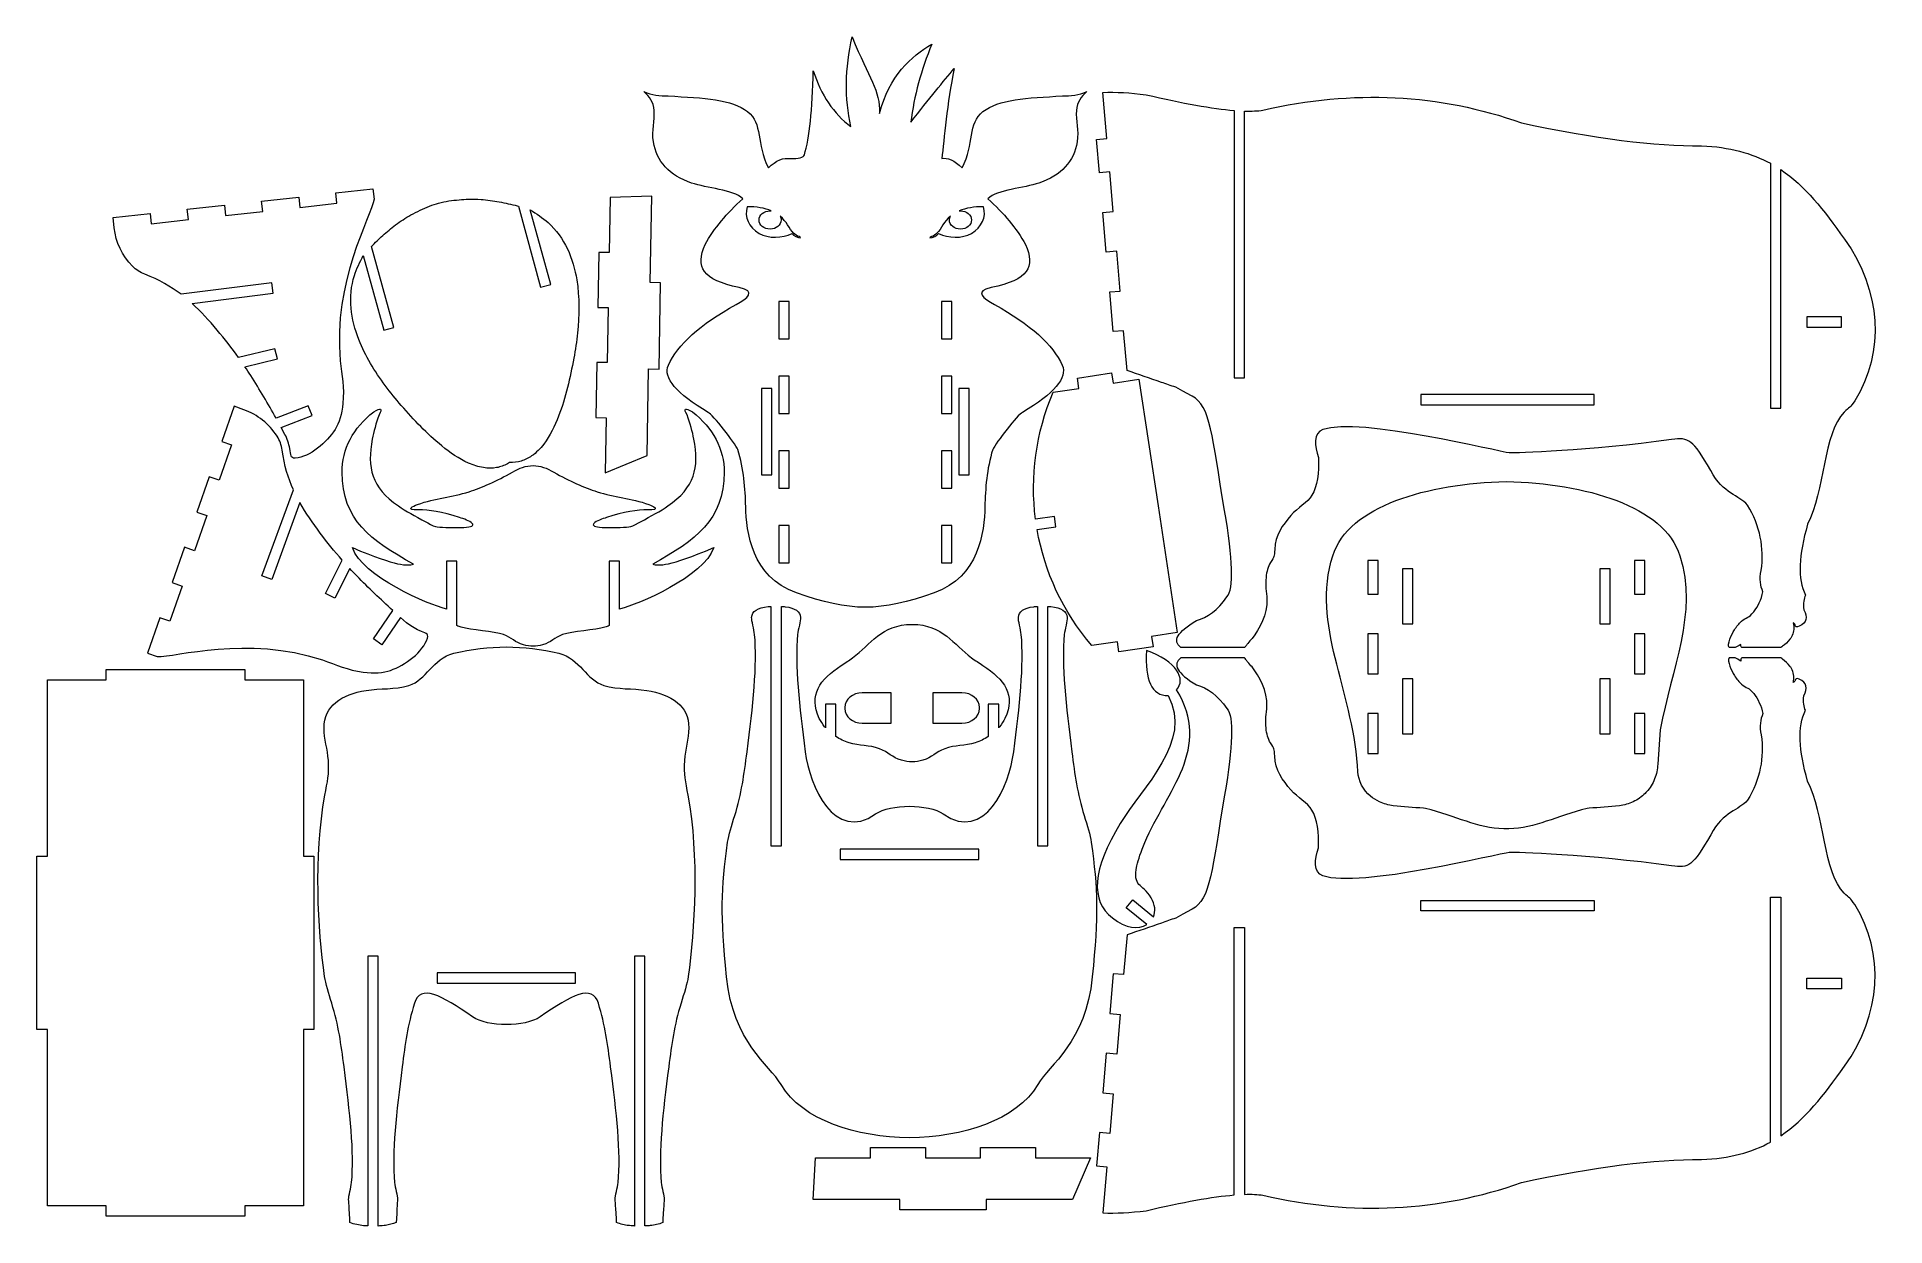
# Model space of a CAD drawing. Header units: millimetres. Extents: x -265 to 268, y -172 to 172.
import ezdxf

# ---------------------------------------------------------------- set-up
doc = ezdxf.new("R2010")
doc.units = ezdxf.units.MM
doc.header["$MEASUREMENT"] = 0
doc.layers.add('Camada 1', color=7, linetype='Continuous')

msp = doc.modelspace()

# ---------------------------------------------------------------- linework, layer by layer
at = {"layer": 'Camada 1', "color": 250, "lineweight": 20}
for points, knots in [([(-6.9822, 169.6474), (-13.0477, 166.0759), (-19.1926, 160.5274), (-22.1028, 149.5803), (-22.1028, 149.5803), (-21.8512, 156.3477), (-25.0801, 159.5755), (-29.9955, 171.6964), (-29.9955, 171.6964), (-32.0765, 162.5757), (-32.1992, 153.9567), (-30.3637, 145.8397), (-30.3637, 145.8397), (-35.3664, 149.5371), (-38.987, 154.9113), (-41.2258, 161.9621), (-41.2258, 161.9621), (-41.4738, 150.6631), (-42.3329, 142.5513), (-43.8034, 137.6264), (-43.8034, 137.6264), (-44.0294, 136.8669), (-45.3866, 136.5089), (-47.8755, 136.552), (-47.8755, 136.552), (-49.8473, 136.9454), (-51.9494, 136.0581), (-54.1812, 133.8904), (-54.1812, 133.8904), (-57.7771, 140.9209), (-55.7837, 146.7507), (-60.1794, 150.1497), (-60.1794, 150.1497), (-64.7495, 153.6835), (-72.6903, 154.125), (-83.1776, 154.6559), (-83.1776, 154.6559), (-85.4437, 154.7708), (-87.9095, 154.7283), (-90.174, 155.9825), (-90.174, 155.9825), (-88.5649, 154.4881), (-87.32, 152.9065), (-87.1668, 150.5075), (-87.1668, 150.5075), (-86.9687, 147.4039), (-87.9392, 144.8301), (-87.3985, 141.387), (-87.3985, 141.387), (-86.5081, 135.7198), (-82.828, 131.761), (-76.3609, 129.5121), (-76.3609, 129.5121), (-72.0779, 128.0226), (-64.2673, 127.6696), (-61.5913, 124.954), (-61.5913, 124.954), (-66.1978, 120.8199), (-69.8338, 116.4343), (-72.4999, 111.7976), (-72.4999, 111.7976), (-75.2944, 105.1679), (-73.3412, 101.5862), (-62.6021, 99.3195), (-62.6021, 99.3195), (-57.535, 98.25), (-60.251, 96.2023), (-63.5161, 94.4036), (-63.5161, 94.4036), (-73.9119, 88.6771), (-80.433, 82.8408), (-83.0794, 76.895), (-83.0794, 76.895), (-84.6224, 73.2429), (-80.7978, 68.7039), (-71.6065, 63.2779), (-71.6065, 63.2779), (-70.267, 62.7757), (-63.8741, 54.3878), (-63.005, 52.5536), (-63.005, 52.5536), (-61.2673, 46.9433), (-60.8725, 41.2322), (-60.7334, 36.048), (-60.7334, 36.048), (-60.5402, 28.8542), (-59.1496, 15.7703), (-46.0987, 11.1412), (-46.0987, 11.1412), (-30.5713, 5.6337), (-21.8343, 5.6337), (-6.3067, 11.1412), (-6.3067, 11.1412), (6.7442, 15.7703), (8.1348, 28.8546), (8.3276, 36.048), (8.3276, 36.048), (8.4664, 41.2318), (8.8624, 46.9433), (10.5999, 52.5536), (10.5999, 52.5536), (11.4689, 54.3878), (17.8622, 62.7757), (19.2013, 63.2779), (19.2013, 63.2779), (28.3927, 68.7039), (32.2173, 73.2429), (30.6744, 76.895), (30.6744, 76.895), (28.0281, 82.8408), (21.5065, 88.6777), (11.1111, 94.4036), (11.1111, 94.4036), (7.8468, 96.2017), (5.1309, 98.2504), (10.1976, 99.3195), (10.1976, 99.3195), (20.9358, 101.5854), (22.8896, 105.1679), (20.0951, 111.7976), (20.0951, 111.7976), (17.4289, 116.4343), (13.7922, 120.8199), (9.1859, 124.954), (9.1859, 124.954), (11.8619, 127.6696), (19.6723, 128.0226), (23.9555, 129.5121), (23.9555, 129.5121), (30.4228, 131.761), (34.1025, 135.7198), (34.9929, 141.387), (34.9929, 141.387), (35.5336, 144.8301), (34.5631, 147.4039), (34.7612, 150.5075), (34.7612, 150.5075), (34.9144, 152.9065), (36.1593, 154.4881), (37.7684, 155.9825), (37.7684, 155.9825), (35.5042, 154.7283), (33.0383, 154.7708), (30.7722, 154.6559), (30.7722, 154.6559), (20.2849, 154.125), (12.3437, 153.6835), (7.7738, 150.1497), (7.7738, 150.1497), (3.3783, 146.7507), (5.3715, 140.9209), (1.7756, 133.8904), (1.7756, 133.8904), (-0.4564, 136.0581), (-2.5583, 136.9454), (-4.0963, 136.5973), (-4.0963, 136.5973), (-3.4701, 142.1446), (-2.5556, 152.5586), (-0.5387, 162.5706), (-0.5387, 162.5706), (-3.5438, 159.0546), (-7.7167, 153.8833), (-13.0581, 147.0564), (-13.0581, 147.0564), (-12.1046, 154.6548), (-10.0795, 162.1853), (-6.9822, 169.6474)], [0, 0, 0, 0, 0.02325581, 0.02325581, 0.02325581, 0.02325581, 0.04651163, 0.04651163, 0.04651163, 0.04651163, 0.06976744, 0.06976744, 0.06976744, 0.06976744, 0.09302326, 0.09302326, 0.09302326, 0.09302326, 0.11627907, 0.11627907, 0.11627907, 0.11627907, 0.13953488, 0.13953488, 0.13953488, 0.13953488, 0.1627907, 0.1627907, 0.1627907, 0.1627907, 0.18604651, 0.18604651, 0.18604651, 0.18604651, 0.20930233, 0.20930233, 0.20930233, 0.20930233, 0.23255814, 0.23255814, 0.23255814, 0.23255814, 0.25581395, 0.25581395, 0.25581395, 0.25581395, 0.27906977, 0.27906977, 0.27906977, 0.27906977, 0.30232558, 0.30232558, 0.30232558, 0.30232558, 0.3255814, 0.3255814, 0.3255814, 0.3255814, 0.34883721, 0.34883721, 0.34883721, 0.34883721, 0.37209302, 0.37209302, 0.37209302, 0.37209302, 0.39534884, 0.39534884, 0.39534884, 0.39534884, 0.41860465, 0.41860465, 0.41860465, 0.41860465, 0.44186047, 0.44186047, 0.44186047, 0.44186047, 0.46511628, 0.46511628, 0.46511628, 0.46511628, 0.48837209, 0.48837209, 0.48837209, 0.48837209, 0.51162791, 0.51162791, 0.51162791, 0.51162791, 0.53488372, 0.53488372, 0.53488372, 0.53488372, 0.55813953, 0.55813953, 0.55813953, 0.55813953, 0.58139535, 0.58139535, 0.58139535, 0.58139535, 0.60465116, 0.60465116, 0.60465116, 0.60465116, 0.62790698, 0.62790698, 0.62790698, 0.62790698, 0.65116279, 0.65116279, 0.65116279, 0.65116279, 0.6744186, 0.6744186, 0.6744186, 0.6744186, 0.69767442, 0.69767442, 0.69767442, 0.69767442, 0.72093023, 0.72093023, 0.72093023, 0.72093023, 0.74418605, 0.74418605, 0.74418605, 0.74418605, 0.76744186, 0.76744186, 0.76744186, 0.76744186, 0.79069767, 0.79069767, 0.79069767, 0.79069767, 0.81395349, 0.81395349, 0.81395349, 0.81395349, 0.8372093, 0.8372093, 0.8372093, 0.8372093, 0.86046512, 0.86046512, 0.86046512, 0.86046512, 0.88372093, 0.88372093, 0.88372093, 0.88372093, 0.90697674, 0.90697674, 0.90697674, 0.90697674, 0.93023256, 0.93023256, 0.93023256, 0.93023256, 0.95348837, 0.95348837, 0.95348837, 0.95348837, 1, 1, 1, 1]), ([(83.3095, 150.3108), (83.3095, 150.3108), (83.3095, 73.2086), (83.3095, 73.2086), (83.3095, 73.2086), (83.3095, 73.2086), (80.3095, 73.2086), (80.3095, 73.2086), (80.3095, 73.2086), (80.3095, 73.2086), (80.3095, 150.4845), (80.3095, 150.4845), (80.3095, 150.4845), (74.0495, 150.9951), (65.5728, 152.5077), (54.8795, 155.0221), (54.8795, 155.0221), (50.3697, 155.6022), (46.2157, 155.8236), (42.415, 155.6892), (42.415, 155.6892), (42.415, 155.6892), (43.5709, 142.3746), (43.5709, 142.3746), (43.5709, 142.3746), (43.5709, 142.3746), (40.5821, 142.1152), (40.5821, 142.1152), (40.5821, 142.1152), (40.5821, 142.1152), (41.4181, 132.4843), (41.4181, 132.4843), (41.4181, 132.4843), (41.4181, 132.4843), (44.4069, 132.7437), (44.4069, 132.7437), (44.4069, 132.7437), (44.4069, 132.7437), (45.4028, 121.271), (45.4028, 121.271), (45.4028, 121.271), (45.4028, 121.271), (42.4141, 121.0116), (42.4141, 121.0116), (42.4141, 121.0116), (42.4141, 121.0116), (43.41, 109.5389), (43.41, 109.5389), (43.41, 109.5389), (43.41, 109.5389), (46.3988, 109.7983), (46.3988, 109.7983), (46.3988, 109.7983), (46.3988, 109.7983), (47.3947, 98.3256), (47.3947, 98.3256), (47.3947, 98.3256), (47.3947, 98.3256), (44.406, 98.0661), (44.406, 98.0661), (44.406, 98.0661), (44.406, 98.0661), (45.4019, 86.5934), (45.4019, 86.5934), (45.4019, 86.5934), (45.4019, 86.5934), (48.3907, 86.8529), (48.3907, 86.8529), (48.3907, 86.8529), (48.3907, 86.8529), (49.3866, 75.3802), (49.3866, 75.3802), (49.3866, 75.3802), (52.7056, 74.2702), (56.0037, 73.0985), (59.3091, 71.9487), (59.3091, 71.9487), (60.6848, 71.4701), (62.062, 70.9956), (63.4429, 70.5324), (63.4429, 70.5324), (63.4429, 70.5324), (65.5171, 69.4052), (65.5171, 69.4052), (65.5171, 69.4052), (65.5171, 69.4052), (67.9771, 68.0682), (67.9771, 68.0682), (67.9771, 68.0682), (67.9771, 68.0682), (68.1713, 67.9626), (68.1713, 67.9626), (68.1713, 67.9626), (73.5733, 65.0267), (73.9126, 56.8372), (77.5366, 34.987), (77.5366, 34.987), (80.0178, 20.7509), (80.2569, 12.4163), (78.254, 9.9835), (78.254, 9.9835), (75.566, 6.2322), (72.6284, 3.9613), (69.4412, 3.1708), (69.4412, 3.1708), (63.8807, -0.1526), (62.3846, -2.7496), (64.953, -4.6202), (64.953, -4.6202), (64.953, -4.6202), (83.296, -4.6201), (83.296, -4.6201), (83.296, -4.6201), (83.4226, -4.4788), (83.5468, -4.3351), (83.6684, -4.1894), (83.6684, -4.1894), (83.875, -3.9419), (84.0745, -3.6883), (84.267, -3.4297), (84.267, -3.4297), (84.6383, -2.9306), (85.0555, -2.4672), (85.5129, -2.0457), (85.5129, -2.0457), (85.5129, -2.0457), (85.5497, -2.011), (85.5497, -2.011), (85.5497, -2.011), (87.4963, 0.6814), (90.056, 5.0295), (89.7903, 9.294), (89.7903, 9.294), (89.6471, 11.5924), (89.2833, 13.286), (89.5326, 15.6336), (89.5326, 15.6336), (89.7059, 17.2666), (90.0861, 18.7263), (90.8258, 19.9479), (90.8258, 19.9479), (91.9076, 21.7344), (91.9651, 21.5031), (92.0424, 23.726), (92.0424, 23.726), (92.1806, 27.697), (94.3607, 30.8216), (96.7398, 33.5156), (96.7398, 33.5156), (98.724, 35.7625), (101.484, 37.2005), (102.7941, 39.3681), (102.7941, 39.3681), (104.2944, 41.8505), (104.8755, 45.8087), (104.7054, 50.2788), (104.7054, 50.2788), (103.4704, 53.5659), (103.1067, 57.2921), (105.9485, 58.317), (105.9485, 58.317), (116.3621, 62.0724), (157.0966, 51.8023), (159.7799, 51.5879), (159.7799, 51.5879), (161.6115, 51.4416), (182.7055, 52.1692), (206.6859, 55.4311), (206.6859, 55.4311), (211.7068, 56.1139), (212.7453, 55.5706), (217.9825, 46.4828), (217.9825, 46.4828), (221.6718, 39.5864), (226.0737, 39.4672), (228.6091, 36.5037), (228.6091, 36.5037), (232.2108, 30.4556), (233.5175, 24.1627), (232.5291, 17.625), (232.5291, 17.625), (232.0488, 15.1145), (232.228, 13.0673), (233.0676, 11.483), (233.0676, 11.483), (232.5657, 9.203), (231.6058, 7.2585), (230.3779, 5.6672), (230.3779, 5.6672), (229.0038, 3.8861), (228.3234, 4.2046), (226.8512, 2.9424), (226.8512, 2.9424), (226.125, 2.3196), (225.4486, 1.4953), (224.8224, 0.4695), (224.8224, 0.4695), (223.9969, -0.8827), (222.6729, -3.6958), (223.279, -4.6202), (223.279, -4.6202), (223.279, -4.6202), (225.0617, -4.6202), (225.0617, -4.6202), (225.0617, -4.6202), (225.5074, -4.4256), (226.0437, -4.1301), (226.6841, -3.7154), (226.6841, -3.7154), (226.5913, -4.086), (226.6856, -4.3853), (226.9349, -4.6202), (226.9349, -4.6202), (226.9349, -4.6202), (238.1983, -4.6201), (238.1983, -4.6201), (238.1983, -4.6201), (238.3828, -4.5007), (238.5647, -4.377), (238.7431, -4.2487), (238.7431, -4.2487), (239.5302, -3.6826), (240.2663, -3.0156), (240.8429, -2.2362), (240.8429, -2.2362), (241.0046, -2.0177), (241.1542, -1.7894), (241.2883, -1.5529), (241.2883, -1.5529), (241.5898, -1.0208), (241.8155, -0.4344), (241.9276, 0.1668), (241.9276, 0.1668), (242.0403, 0.7713), (242.0401, 1.4089), (241.9172, 2.0113), (241.9172, 2.0113), (241.8841, 2.1737), (241.8418, 2.3341), (241.8025, 2.495), (241.8025, 2.495), (241.9783, 2.377), (242.1795, 2.1979), (242.406, 1.9576), (242.406, 1.9576), (242.309, 1.339), (242.6925, 1.1988), (243.5561, 1.5372), (243.5561, 1.5372), (245.6783, 2.5247), (246.1054, 4.1112), (244.8371, 6.2966), (244.8371, 6.2966), (244.6966, 8.1697), (244.8568, 9.5759), (245.3176, 10.5154), (245.3176, 10.5154), (243.0987, 15.2233), (243.3158, 22.0369), (245.9686, 30.9565), (245.9686, 30.9565), (250.8071, 40.3615), (250.5482, 57.4362), (256.5208, 63.3592), (256.5208, 63.3592), (258.0035, 64.8295), (258.3052, 64.6041), (259.5688, 66.6444), (259.5688, 66.6444), (268.3196, 80.7721), (267.2695, 98.3777), (256.6125, 113.3086), (256.6125, 113.3086), (250.5726, 121.7706), (245.2155, 128.6662), (238.2281, 133.3764), (238.2281, 133.3764), (238.2281, 133.3764), (238.2281, 64.4773), (238.2281, 64.4773), (238.2281, 64.4773), (238.2281, 64.4773), (235.2281, 64.4773), (235.2281, 64.4773), (235.2281, 64.4773), (235.2281, 64.4773), (235.2281, 135.2043), (235.2281, 135.2043), (235.2281, 135.2043), (229.8667, 138.1374), (223.5041, 139.9047), (215.2893, 140.2784), (215.2893, 140.2784), (201.8811, 140.1262), (184.567, 142.3281), (163.3468, 146.8842), (163.3468, 146.8842), (139.5725, 155.3238), (114.6724, 156.547), (88.6471, 150.5541), (88.6471, 150.5541), (87.191, 150.327), (85.4118, 150.2459), (83.3095, 150.3108)], [0, 0, 0, 0, 0.01298701, 0.01298701, 0.01298701, 0.01298701, 0.02597403, 0.02597403, 0.02597403, 0.02597403, 0.03896104, 0.03896104, 0.03896104, 0.03896104, 0.05194805, 0.05194805, 0.05194805, 0.05194805, 0.06493506, 0.06493506, 0.06493506, 0.06493506, 0.07792208, 0.07792208, 0.07792208, 0.07792208, 0.09090909, 0.09090909, 0.09090909, 0.09090909, 0.1038961, 0.1038961, 0.1038961, 0.1038961, 0.11688312, 0.11688312, 0.11688312, 0.11688312, 0.12987013, 0.12987013, 0.12987013, 0.12987013, 0.14285714, 0.14285714, 0.14285714, 0.14285714, 0.15584416, 0.15584416, 0.15584416, 0.15584416, 0.16883117, 0.16883117, 0.16883117, 0.16883117, 0.18181818, 0.18181818, 0.18181818, 0.18181818, 0.19480519, 0.19480519, 0.19480519, 0.19480519, 0.20779221, 0.20779221, 0.20779221, 0.20779221, 0.22077922, 0.22077922, 0.22077922, 0.22077922, 0.23376623, 0.23376623, 0.23376623, 0.23376623, 0.24675325, 0.24675325, 0.24675325, 0.24675325, 0.25974026, 0.25974026, 0.25974026, 0.25974026, 0.27272727, 0.27272727, 0.27272727, 0.27272727, 0.28571429, 0.28571429, 0.28571429, 0.28571429, 0.2987013, 0.2987013, 0.2987013, 0.2987013, 0.31168831, 0.31168831, 0.31168831, 0.31168831, 0.32467532, 0.32467532, 0.32467532, 0.32467532, 0.33766234, 0.33766234, 0.33766234, 0.33766234, 0.35064935, 0.35064935, 0.35064935, 0.35064935, 0.36363636, 0.36363636, 0.36363636, 0.36363636, 0.37662338, 0.37662338, 0.37662338, 0.37662338, 0.38961039, 0.38961039, 0.38961039, 0.38961039, 0.4025974, 0.4025974, 0.4025974, 0.4025974, 0.41558442, 0.41558442, 0.41558442, 0.41558442, 0.42857143, 0.42857143, 0.42857143, 0.42857143, 0.44155844, 0.44155844, 0.44155844, 0.44155844, 0.45454545, 0.45454545, 0.45454545, 0.45454545, 0.46753247, 0.46753247, 0.46753247, 0.46753247, 0.48051948, 0.48051948, 0.48051948, 0.48051948, 0.49350649, 0.49350649, 0.49350649, 0.49350649, 0.50649351, 0.50649351, 0.50649351, 0.50649351, 0.51948052, 0.51948052, 0.51948052, 0.51948052, 0.53246753, 0.53246753, 0.53246753, 0.53246753, 0.54545455, 0.54545455, 0.54545455, 0.54545455, 0.55844156, 0.55844156, 0.55844156, 0.55844156, 0.57142857, 0.57142857, 0.57142857, 0.57142857, 0.58441558, 0.58441558, 0.58441558, 0.58441558, 0.5974026, 0.5974026, 0.5974026, 0.5974026, 0.61038961, 0.61038961, 0.61038961, 0.61038961, 0.62337662, 0.62337662, 0.62337662, 0.62337662, 0.63636364, 0.63636364, 0.63636364, 0.63636364, 0.64935065, 0.64935065, 0.64935065, 0.64935065, 0.66233766, 0.66233766, 0.66233766, 0.66233766, 0.67532468, 0.67532468, 0.67532468, 0.67532468, 0.68831169, 0.68831169, 0.68831169, 0.68831169, 0.7012987, 0.7012987, 0.7012987, 0.7012987, 0.71428571, 0.71428571, 0.71428571, 0.71428571, 0.72727273, 0.72727273, 0.72727273, 0.72727273, 0.74025974, 0.74025974, 0.74025974, 0.74025974, 0.75324675, 0.75324675, 0.75324675, 0.75324675, 0.76623377, 0.76623377, 0.76623377, 0.76623377, 0.77922078, 0.77922078, 0.77922078, 0.77922078, 0.79220779, 0.79220779, 0.79220779, 0.79220779, 0.80519481, 0.80519481, 0.80519481, 0.80519481, 0.81818182, 0.81818182, 0.81818182, 0.81818182, 0.83116883, 0.83116883, 0.83116883, 0.83116883, 0.84415584, 0.84415584, 0.84415584, 0.84415584, 0.85714286, 0.85714286, 0.85714286, 0.85714286, 0.87012987, 0.87012987, 0.87012987, 0.87012987, 0.88311688, 0.88311688, 0.88311688, 0.88311688, 0.8961039, 0.8961039, 0.8961039, 0.8961039, 0.90909091, 0.90909091, 0.90909091, 0.90909091, 0.92207792, 0.92207792, 0.92207792, 0.92207792, 0.93506494, 0.93506494, 0.93506494, 0.93506494, 0.94805195, 0.94805195, 0.94805195, 0.94805195, 0.96103896, 0.96103896, 0.96103896, 0.96103896, 0.97402597, 0.97402597, 0.97402597, 0.97402597, 1, 1, 1, 1]), ([(-179.3584, 58.3434), (-178.1402, 60.2467), (-177.3815, 62.763), (-177.0841, 65.8905), (-177.0841, 65.8905), (-176.6397, 70.5634), (-177.429, 73.8093), (-177.8486, 78.2058), (-177.8486, 78.2058), (-180.0221, 100.9768), (-168.9752, 119.8771), (-168.0738, 124.8635), (-168.0738, 124.8635), (-168.0738, 124.8635), (-168.4031, 127.8454), (-168.4031, 127.8454), (-168.4031, 127.8454), (-168.4031, 127.8454), (-179.1287, 126.661), (-179.1287, 126.661), (-179.1287, 126.661), (-179.1287, 126.661), (-178.7995, 123.6791), (-178.7995, 123.6791), (-178.7995, 123.6791), (-178.7995, 123.6791), (-189.525, 122.4947), (-189.525, 122.4947), (-189.525, 122.4947), (-189.525, 122.4947), (-189.8543, 125.4765), (-189.8543, 125.4765), (-189.8543, 125.4765), (-189.8543, 125.4765), (-200.5799, 124.2921), (-200.5799, 124.2921), (-200.5799, 124.2921), (-200.5799, 124.2921), (-200.2507, 121.3103), (-200.2507, 121.3103), (-200.2507, 121.3103), (-200.2507, 121.3103), (-210.9762, 120.1259), (-210.9762, 120.1259), (-210.9762, 120.1259), (-210.9762, 120.1259), (-211.3054, 123.1078), (-211.3054, 123.1078), (-211.3054, 123.1078), (-211.3054, 123.1078), (-222.0311, 121.9234), (-222.0311, 121.9234), (-222.0311, 121.9234), (-222.0311, 121.9234), (-221.7017, 118.9416), (-221.7017, 118.9416), (-221.7017, 118.9416), (-221.7017, 118.9416), (-232.4274, 117.7571), (-232.4274, 117.7571), (-232.4274, 117.7571), (-232.4274, 117.7571), (-232.7566, 120.739), (-232.7566, 120.739), (-232.7566, 120.739), (-232.7566, 120.739), (-243.4822, 119.5546), (-243.4822, 119.5546), (-243.4822, 119.5546), (-243.4822, 119.5546), (-243.1529, 116.5727), (-243.1529, 116.5727), (-243.1529, 116.5727), (-242.6663, 112.3976), (-240.8065, 108.5023), (-237.8659, 105.4987), (-237.8659, 105.4987), (-236.8527, 104.4639), (-235.627, 103.6615), (-234.2734, 103.1471), (-234.2734, 103.1471), (-230.1228, 101.5694), (-226.7602, 99.6286), (-223.7983, 97.3732), (-223.7983, 97.3732), (-223.7983, 97.3732), (-197.5984, 100.684), (-197.5984, 100.684), (-197.5984, 100.684), (-197.5984, 100.684), (-197.2217, 97.7035), (-197.2217, 97.7035), (-197.2217, 97.7035), (-197.2217, 97.7035), (-220.655, 94.7423), (-220.655, 94.7423), (-220.655, 94.7423), (-218.1121, 92.4209), (-215.7944, 89.84), (-213.385, 87.0395), (-213.385, 87.0395), (-211.23, 84.5346), (-209.1602, 81.8438), (-207.207, 79.0928), (-207.207, 79.0928), (-207.207, 79.0928), (-196.7276, 81.6604), (-196.7276, 81.6604), (-196.7276, 81.6604), (-196.7276, 81.6604), (-196.0137, 78.7466), (-196.0137, 78.7466), (-196.0137, 78.7466), (-196.0137, 78.7466), (-205.3786, 76.452), (-205.3786, 76.452), (-205.3786, 76.452), (-204.8147, 75.6174), (-204.2622, 74.7808), (-203.722, 73.9459), (-203.722, 73.9459), (-201.1015, 69.896), (-198.6627, 65.7228), (-196.3725, 61.5996), (-196.3725, 61.5996), (-196.3725, 61.5996), (-187.088, 65.2147), (-187.088, 65.2147), (-187.088, 65.2147), (-187.088, 65.2147), (-185.9996, 62.4192), (-185.9996, 62.4192), (-185.9996, 62.4192), (-185.9996, 62.4192), (-194.9149, 58.948), (-194.9149, 58.948), (-194.9149, 58.948), (-194.9149, 58.948), (-193.8148, 56.9133), (-193.8148, 56.9133), (-193.8148, 56.9133), (-193.2167, 55.8005), (-192.6893, 54.1704), (-192.4178, 52.8475), (-192.4178, 52.8475), (-192.0412, 51.0138), (-192.3242, 49.9847), (-190.8322, 50.0642), (-190.8322, 50.0642), (-186.6664, 50.2865), (-181.717, 54.6586), (-179.3584, 58.3434)], [0, 0, 0, 0, 0.02564103, 0.02564103, 0.02564103, 0.02564103, 0.05128205, 0.05128205, 0.05128205, 0.05128205, 0.07692308, 0.07692308, 0.07692308, 0.07692308, 0.1025641, 0.1025641, 0.1025641, 0.1025641, 0.12820513, 0.12820513, 0.12820513, 0.12820513, 0.15384615, 0.15384615, 0.15384615, 0.15384615, 0.17948718, 0.17948718, 0.17948718, 0.17948718, 0.20512821, 0.20512821, 0.20512821, 0.20512821, 0.23076923, 0.23076923, 0.23076923, 0.23076923, 0.25641026, 0.25641026, 0.25641026, 0.25641026, 0.28205128, 0.28205128, 0.28205128, 0.28205128, 0.30769231, 0.30769231, 0.30769231, 0.30769231, 0.33333333, 0.33333333, 0.33333333, 0.33333333, 0.35897436, 0.35897436, 0.35897436, 0.35897436, 0.38461538, 0.38461538, 0.38461538, 0.38461538, 0.41025641, 0.41025641, 0.41025641, 0.41025641, 0.43589744, 0.43589744, 0.43589744, 0.43589744, 0.46153846, 0.46153846, 0.46153846, 0.46153846, 0.48717949, 0.48717949, 0.48717949, 0.48717949, 0.51282051, 0.51282051, 0.51282051, 0.51282051, 0.53846154, 0.53846154, 0.53846154, 0.53846154, 0.56410256, 0.56410256, 0.56410256, 0.56410256, 0.58974359, 0.58974359, 0.58974359, 0.58974359, 0.61538462, 0.61538462, 0.61538462, 0.61538462, 0.64102564, 0.64102564, 0.64102564, 0.64102564, 0.66666667, 0.66666667, 0.66666667, 0.66666667, 0.69230769, 0.69230769, 0.69230769, 0.69230769, 0.71794872, 0.71794872, 0.71794872, 0.71794872, 0.74358974, 0.74358974, 0.74358974, 0.74358974, 0.76923077, 0.76923077, 0.76923077, 0.76923077, 0.79487179, 0.79487179, 0.79487179, 0.79487179, 0.82051282, 0.82051282, 0.82051282, 0.82051282, 0.84615385, 0.84615385, 0.84615385, 0.84615385, 0.87179487, 0.87179487, 0.87179487, 0.87179487, 0.8974359, 0.8974359, 0.8974359, 0.8974359, 0.92307692, 0.92307692, 0.92307692, 0.92307692, 0.94871795, 0.94871795, 0.94871795, 0.94871795, 1, 1, 1, 1]), ([(-126.7249, 122.9051), (-128.4469, 123.3704), (-130.189, 123.7675), (-131.9436, 124.0887), (-131.9436, 124.0887), (-133.6796, 124.4066), (-135.4327, 124.6511), (-137.1929, 124.7782), (-137.1929, 124.7782), (-138.3933, 124.8649), (-139.6006, 124.8969), (-140.8028, 124.842), (-140.8028, 124.842), (-141.715, 124.8004), (-142.6269, 124.7482), (-143.537, 124.6739), (-143.537, 124.6739), (-144.5263, 124.593), (-145.5147, 124.4857), (-146.4952, 124.3315), (-146.4952, 124.3315), (-147.4834, 124.1762), (-148.4657, 123.9714), (-149.4305, 123.7074), (-149.4305, 123.7074), (-150.3124, 123.466), (-151.1815, 123.1748), (-152.0339, 122.8442), (-152.0339, 122.8442), (-152.9605, 122.4847), (-153.8696, 122.0792), (-154.7652, 121.6486), (-154.7652, 121.6486), (-155.6647, 121.2162), (-156.552, 120.7585), (-157.4333, 120.2899), (-157.4333, 120.2899), (-158.9954, 119.4592), (-160.4726, 118.4648), (-161.8843, 117.3983), (-161.8843, 117.3983), (-163.1591, 116.4351), (-164.3853, 115.4061), (-165.5706, 114.3349), (-165.5706, 114.3349), (-166.6875, 113.3254), (-167.7704, 112.2767), (-168.815, 111.1923), (-168.815, 111.1923), (-168.815, 111.1923), (-162.4069, 87.7815), (-162.4069, 87.7815), (-162.4069, 87.7815), (-162.4069, 87.7815), (-165.2997, 86.9897), (-165.2997, 86.9897), (-165.2997, 86.9897), (-165.2997, 86.9897), (-171.2146, 108.5987), (-171.2146, 108.5987), (-171.2146, 108.5987), (-172.1492, 106.6953), (-173.1417, 104.7986), (-173.7728, 102.7742), (-173.7728, 102.7742), (-174.7101, 99.7678), (-174.9937, 96.5086), (-174.7045, 93.3727), (-174.7045, 93.3727), (-174.4182, 90.2671), (-173.5949, 87.1943), (-172.4574, 84.2905), (-172.4574, 84.2905), (-170.5974, 79.5421), (-167.8887, 75.1126), (-164.851, 71.0163), (-164.851, 71.0163), (-163.3861, 69.0407), (-161.8307, 67.1302), (-160.2107, 65.2795), (-160.2107, 65.2795), (-156.5809, 61.1329), (-152.8001, 57.0607), (-148.5188, 53.5907), (-148.5188, 53.5907), (-146.1443, 51.666), (-143.5886, 49.8887), (-140.7953, 48.6477), (-140.7953, 48.6477), (-139.4219, 48.0376), (-137.97, 47.5575), (-136.4854, 47.324), (-136.4854, 47.324), (-135.2354, 47.1273), (-133.9357, 47.1088), (-132.6894, 47.327), (-132.6894, 47.327), (-131.5842, 47.5204), (-130.4967, 47.907), (-129.5187, 48.4568), (-129.5187, 48.4568), (-129.3187, 48.5692), (-129.1225, 48.6885), (-128.9305, 48.814), (-128.9305, 48.814), (-127.8094, 48.7636), (-126.6634, 48.9031), (-125.5891, 49.2277), (-125.5891, 49.2277), (-124.5161, 49.5517), (-123.4894, 50.0651), (-122.5665, 50.7012), (-122.5665, 50.7012), (-121.2189, 51.6298), (-120.052, 52.8357), (-119.0596, 54.1369), (-119.0596, 54.1369), (-117.215, 56.5557), (-115.872, 59.3569), (-114.7736, 62.1935), (-114.7736, 62.1935), (-112.6931, 67.5663), (-111.4545, 73.2512), (-110.3965, 78.9148), (-110.3965, 78.9148), (-109.9448, 81.3325), (-109.5793, 83.7688), (-109.3247, 86.2151), (-109.3247, 86.2151), (-108.7967, 91.2873), (-108.7214, 96.4789), (-109.539, 101.5127), (-109.539, 101.5127), (-110.039, 104.591), (-110.8954, 107.6547), (-112.2306, 110.4732), (-112.2306, 110.4732), (-113.5788, 113.3192), (-115.4827, 115.9796), (-117.8205, 118.0896), (-117.8205, 118.0896), (-119.3947, 119.5103), (-121.2147, 120.6372), (-122.9885, 121.7992), (-122.9885, 121.7992), (-122.9885, 121.7992), (-117.0736, 100.1902), (-117.0736, 100.1902), (-117.0736, 100.1902), (-117.0736, 100.1902), (-119.9664, 99.3984), (-119.9664, 99.3984), (-119.9664, 99.3984), (-119.9664, 99.3984), (-126.3745, 122.8092), (-126.3745, 122.8092), (-126.3745, 122.8092), (-126.3745, 122.8092), (-126.7249, 122.9051), (-126.7249, 122.9051)], [0, 0, 0, 0, 0.02439024, 0.02439024, 0.02439024, 0.02439024, 0.04878049, 0.04878049, 0.04878049, 0.04878049, 0.07317073, 0.07317073, 0.07317073, 0.07317073, 0.09756098, 0.09756098, 0.09756098, 0.09756098, 0.12195122, 0.12195122, 0.12195122, 0.12195122, 0.14634146, 0.14634146, 0.14634146, 0.14634146, 0.17073171, 0.17073171, 0.17073171, 0.17073171, 0.19512195, 0.19512195, 0.19512195, 0.19512195, 0.2195122, 0.2195122, 0.2195122, 0.2195122, 0.24390244, 0.24390244, 0.24390244, 0.24390244, 0.26829268, 0.26829268, 0.26829268, 0.26829268, 0.29268293, 0.29268293, 0.29268293, 0.29268293, 0.31707317, 0.31707317, 0.31707317, 0.31707317, 0.34146341, 0.34146341, 0.34146341, 0.34146341, 0.36585366, 0.36585366, 0.36585366, 0.36585366, 0.3902439, 0.3902439, 0.3902439, 0.3902439, 0.41463415, 0.41463415, 0.41463415, 0.41463415, 0.43902439, 0.43902439, 0.43902439, 0.43902439, 0.46341463, 0.46341463, 0.46341463, 0.46341463, 0.48780488, 0.48780488, 0.48780488, 0.48780488, 0.51219512, 0.51219512, 0.51219512, 0.51219512, 0.53658537, 0.53658537, 0.53658537, 0.53658537, 0.56097561, 0.56097561, 0.56097561, 0.56097561, 0.58536585, 0.58536585, 0.58536585, 0.58536585, 0.6097561, 0.6097561, 0.6097561, 0.6097561, 0.63414634, 0.63414634, 0.63414634, 0.63414634, 0.65853659, 0.65853659, 0.65853659, 0.65853659, 0.68292683, 0.68292683, 0.68292683, 0.68292683, 0.70731707, 0.70731707, 0.70731707, 0.70731707, 0.73170732, 0.73170732, 0.73170732, 0.73170732, 0.75609756, 0.75609756, 0.75609756, 0.75609756, 0.7804878, 0.7804878, 0.7804878, 0.7804878, 0.80487805, 0.80487805, 0.80487805, 0.80487805, 0.82926829, 0.82926829, 0.82926829, 0.82926829, 0.85365854, 0.85365854, 0.85365854, 0.85365854, 0.87804878, 0.87804878, 0.87804878, 0.87804878, 0.90243902, 0.90243902, 0.90243902, 0.90243902, 0.92682927, 0.92682927, 0.92682927, 0.92682927, 0.95121951, 0.95121951, 0.95121951, 0.95121951, 1, 1, 1, 1]), ([(-101.3267, 45.8605), (-101.3267, 45.8605), (-101.0361, 61.7522), (-101.0361, 61.7522), (-101.0361, 61.7522), (-101.0361, 61.7522), (-104.0356, 61.8071), (-104.0356, 61.8071), (-104.0356, 61.8071), (-104.0356, 61.8071), (-103.745, 77.6987), (-103.745, 77.6987), (-103.745, 77.6987), (-103.745, 77.6987), (-100.7455, 77.6439), (-100.7455, 77.6439), (-100.7455, 77.6439), (-100.7455, 77.6439), (-100.4549, 93.5354), (-100.4549, 93.5354), (-100.4549, 93.5354), (-100.4549, 93.5354), (-103.4544, 93.5903), (-103.4544, 93.5903), (-103.4544, 93.5903), (-103.4544, 93.5903), (-103.1638, 109.482), (-103.1638, 109.482), (-103.1638, 109.482), (-103.1638, 109.482), (-100.1643, 109.4272), (-100.1643, 109.4272), (-100.1643, 109.4272), (-100.1643, 109.4272), (-99.8737, 125.3188), (-99.8737, 125.3188), (-99.8737, 125.3188), (-99.8737, 125.3188), (-87.8639, 125.7474), (-87.8639, 125.7474), (-87.8639, 125.7474), (-87.8639, 125.7474), (-88.321, 100.7516), (-88.321, 100.7516), (-88.321, 100.7516), (-88.321, 100.7516), (-85.3215, 100.6967), (-85.3215, 100.6967), (-85.3215, 100.6967), (-85.3215, 100.6967), (-85.777, 75.7874), (-85.777, 75.7874), (-85.777, 75.7874), (-85.777, 75.7874), (-88.7765, 75.8422), (-88.7765, 75.8422), (-88.7765, 75.8422), (-88.7765, 75.8422), (-89.2336, 50.8464), (-89.2336, 50.8464), (-89.2336, 50.8464), (-89.2336, 50.8464), (-101.3267, 45.8605), (-101.3267, 45.8605)], [0, 0, 0, 0, 0.05882353, 0.05882353, 0.05882353, 0.05882353, 0.11764706, 0.11764706, 0.11764706, 0.11764706, 0.17647059, 0.17647059, 0.17647059, 0.17647059, 0.23529412, 0.23529412, 0.23529412, 0.23529412, 0.29411765, 0.29411765, 0.29411765, 0.29411765, 0.35294118, 0.35294118, 0.35294118, 0.35294118, 0.41176471, 0.41176471, 0.41176471, 0.41176471, 0.47058824, 0.47058824, 0.47058824, 0.47058824, 0.52941176, 0.52941176, 0.52941176, 0.52941176, 0.58823529, 0.58823529, 0.58823529, 0.58823529, 0.64705882, 0.64705882, 0.64705882, 0.64705882, 0.70588235, 0.70588235, 0.70588235, 0.70588235, 0.76470588, 0.76470588, 0.76470588, 0.76470588, 0.82352941, 0.82352941, 0.82352941, 0.82352941, 0.88235294, 0.88235294, 0.88235294, 0.88235294, 1, 1, 1, 1]), ([(-50.8069, 119.9715), (-48.9494, 118.4427), (-48.1807, 116.3228), (-46.9093, 115.0377), (-46.9093, 115.0377), (-46.4702, 114.5861), (-46.025, 114.2395), (-45.314, 114.0361), (-45.314, 114.0361), (-45.076, 113.9678), (-44.8005, 113.8556), (-44.8775, 113.6574), (-44.8775, 113.6574), (-45.5997, 113.7615), (-46.9764, 114.3756), (-47.3427, 114.8951), (-47.3427, 114.8951), (-50.2121, 113.5801), (-54.1596, 113.4174), (-56.8856, 114.9825), (-56.8856, 114.9825), (-59.862, 116.6914), (-61.2333, 119.7534), (-60.3193, 122.652), (-60.3193, 122.652), (-57.6211, 122.6947), (-55.2955, 122.3003), (-53.3433, 121.4678), (-53.3433, 121.4678), (-53.4588, 121.4782), (-53.5758, 121.4837), (-53.6943, 121.4837), (-53.6943, 121.4837), (-55.4572, 121.4837), (-56.886, 120.3031), (-56.886, 118.8468), (-56.886, 118.8468), (-56.886, 117.3908), (-55.4572, 116.2104), (-53.6943, 116.2104), (-53.6943, 116.2104), (-51.9318, 116.2104), (-50.5033, 117.3908), (-50.5033, 118.8468), (-50.5033, 118.8468), (-50.5033, 119.2491), (-50.612, 119.6304), (-50.8069, 119.9715)], [0, 0, 0, 0, 0.07692308, 0.07692308, 0.07692308, 0.07692308, 0.15384615, 0.15384615, 0.15384615, 0.15384615, 0.23076923, 0.23076923, 0.23076923, 0.23076923, 0.30769231, 0.30769231, 0.30769231, 0.30769231, 0.38461538, 0.38461538, 0.38461538, 0.38461538, 0.46153846, 0.46153846, 0.46153846, 0.46153846, 0.53846154, 0.53846154, 0.53846154, 0.53846154, 0.61538462, 0.61538462, 0.61538462, 0.61538462, 0.69230769, 0.69230769, 0.69230769, 0.69230769, 0.76923077, 0.76923077, 0.76923077, 0.76923077, 0.84615385, 0.84615385, 0.84615385, 0.84615385, 1, 1, 1, 1]), ([(-5.4956, 115.0377), (-4.2243, 116.3228), (-3.4551, 118.4427), (-1.5978, 119.9715), (-1.5978, 119.9715), (-1.7927, 119.6304), (-1.9017, 119.2491), (-1.9017, 118.8468), (-1.9017, 118.8468), (-1.9017, 117.3908), (-0.4727, 116.2104), (1.2898, 116.2104), (1.2898, 116.2104), (3.0522, 116.2104), (4.4812, 117.3908), (4.4812, 118.8468), (4.4812, 118.8468), (4.4812, 120.3029), (3.0522, 121.4837), (1.2896, 121.4837), (1.2896, 121.4837), (1.1708, 121.4837), (1.0538, 121.4782), (0.9381, 121.4678), (0.9381, 121.4678), (2.8908, 122.3003), (5.2161, 122.6947), (7.9146, 122.652), (7.9146, 122.652), (8.8283, 119.7534), (7.4569, 116.691), (4.4808, 114.9825), (4.4808, 114.9825), (1.7553, 113.4178), (-2.1929, 113.5801), (-5.0621, 114.8951), (-5.0621, 114.8951), (-5.4283, 114.3756), (-6.8053, 113.7615), (-7.5273, 113.6574), (-7.5273, 113.6574), (-7.6045, 113.8556), (-7.3288, 113.9678), (-7.0907, 114.0361), (-7.0907, 114.0361), (-6.3797, 114.2395), (-5.9347, 114.5861), (-5.4956, 115.0377)], [0, 0, 0, 0, 0.07692308, 0.07692308, 0.07692308, 0.07692308, 0.15384615, 0.15384615, 0.15384615, 0.15384615, 0.23076923, 0.23076923, 0.23076923, 0.23076923, 0.30769231, 0.30769231, 0.30769231, 0.30769231, 0.38461538, 0.38461538, 0.38461538, 0.38461538, 0.46153846, 0.46153846, 0.46153846, 0.46153846, 0.53846154, 0.53846154, 0.53846154, 0.53846154, 0.61538462, 0.61538462, 0.61538462, 0.61538462, 0.69230769, 0.69230769, 0.69230769, 0.69230769, 0.76923077, 0.76923077, 0.76923077, 0.76923077, 0.84615385, 0.84615385, 0.84615385, 0.84615385, 1, 1, 1, 1]), ([(-48.2028, 95.3217), (-48.2028, 95.3217), (-48.2028, 84.5309), (-48.2028, 84.5309), (-48.2028, 84.5309), (-48.2028, 84.5309), (-51.2028, 84.5309), (-51.2028, 84.5309), (-51.2028, 84.5309), (-51.2028, 84.5309), (-51.2028, 95.3217), (-51.2028, 95.3217), (-51.2028, 95.3217), (-51.2028, 95.3217), (-48.2028, 95.3217), (-48.2028, 95.3217)], [0, 0, 0, 0, 0.2, 0.2, 0.2, 0.2, 0.4, 0.4, 0.4, 0.4, 0.6, 0.6, 0.6, 0.6, 1, 1, 1, 1]), ([(-4.2028, 84.5309), (-4.2028, 84.5309), (-4.2028, 95.3217), (-4.2028, 95.3217), (-4.2028, 95.3217), (-4.2028, 95.3217), (-1.2028, 95.3217), (-1.2028, 95.3217), (-1.2028, 95.3217), (-1.2028, 95.3217), (-1.2028, 84.5309), (-1.2028, 84.5309), (-1.2028, 84.5309), (-1.2028, 84.5309), (-4.2028, 84.5309), (-4.2028, 84.5309)], [0, 0, 0, 0, 0.2, 0.2, 0.2, 0.2, 0.4, 0.4, 0.4, 0.4, 0.6, 0.6, 0.6, 0.6, 1, 1, 1, 1]), ([(245.7281, 87.9205), (245.7281, 87.9205), (245.7281, 90.9205), (245.7281, 90.9205), (245.7281, 90.9205), (245.7281, 90.9205), (255.7281, 90.9205), (255.7281, 90.9205), (255.7281, 90.9205), (255.7281, 90.9205), (255.7281, 87.9205), (255.7281, 87.9205), (255.7281, 87.9205), (255.7281, 87.9205), (245.7281, 87.9205), (245.7281, 87.9205)], [0, 0, 0, 0, 0.2, 0.2, 0.2, 0.2, 0.4, 0.4, 0.4, 0.4, 0.6, 0.6, 0.6, 0.6, 1, 1, 1, 1]), ([(-53.2028, 70.1939), (-53.2028, 70.1939), (-53.2028, 45.2803), (-53.2028, 45.2803), (-53.2028, 45.2803), (-53.2028, 45.2803), (-56.2028, 45.2803), (-56.2028, 45.2803), (-56.2028, 45.2803), (-56.2028, 45.2803), (-56.2028, 70.1939), (-56.2028, 70.1939), (-56.2028, 70.1939), (-56.2028, 70.1939), (-53.2028, 70.1939), (-53.2028, 70.1939)], [0, 0, 0, 0, 0.2, 0.2, 0.2, 0.2, 0.4, 0.4, 0.4, 0.4, 0.6, 0.6, 0.6, 0.6, 1, 1, 1, 1]), ([(-48.2028, 73.7401), (-48.2028, 73.7401), (-48.2028, 62.9493), (-48.2028, 62.9493), (-48.2028, 62.9493), (-48.2028, 62.9493), (-51.2028, 62.9493), (-51.2028, 62.9493), (-51.2028, 62.9493), (-51.2028, 62.9493), (-51.2028, 73.7401), (-51.2028, 73.7401), (-51.2028, 73.7401), (-51.2028, 73.7401), (-48.2028, 73.7401), (-48.2028, 73.7401)], [0, 0, 0, 0, 0.2, 0.2, 0.2, 0.2, 0.4, 0.4, 0.4, 0.4, 0.6, 0.6, 0.6, 0.6, 1, 1, 1, 1]), ([(-4.2028, 73.7401), (-4.2028, 73.7401), (-1.2028, 73.7401), (-1.2028, 73.7401), (-1.2028, 73.7401), (-1.2028, 73.7401), (-1.2028, 62.9493), (-1.2028, 62.9493), (-1.2028, 62.9493), (-1.2028, 62.9493), (-4.2028, 62.9493), (-4.2028, 62.9493), (-4.2028, 62.9493), (-4.2028, 62.9493), (-4.2028, 73.7401), (-4.2028, 73.7401)], [0, 0, 0, 0, 0.2, 0.2, 0.2, 0.2, 0.4, 0.4, 0.4, 0.4, 0.6, 0.6, 0.6, 0.6, 1, 1, 1, 1]), ([(0.7972, 45.2803), (0.7972, 45.2803), (0.7972, 70.1939), (0.7972, 70.1939), (0.7972, 70.1939), (0.7972, 70.1939), (3.7972, 70.1939), (3.7972, 70.1939), (3.7972, 70.1939), (3.7972, 70.1939), (3.7972, 45.2803), (3.7972, 45.2803), (3.7972, 45.2803), (3.7972, 45.2803), (0.7972, 45.2803), (0.7972, 45.2803)], [0, 0, 0, 0, 0.2, 0.2, 0.2, 0.2, 0.4, 0.4, 0.4, 0.4, 0.6, 0.6, 0.6, 0.6, 1, 1, 1, 1]), ([(58.3549, 36.2662), (58.3549, 36.2662), (52.8064, 72.8478), (52.8064, 72.8478), (52.8064, 72.8478), (52.8064, 72.8478), (45.3912, 71.7231), (45.3912, 71.7231), (45.3912, 71.7231), (45.3912, 71.7231), (44.9413, 74.6892), (44.9413, 74.6892), (44.9413, 74.6892), (44.9413, 74.6892), (35.0544, 73.1896), (35.0544, 73.1896), (35.0544, 73.1896), (35.0544, 73.1896), (35.5043, 70.2235), (35.5043, 70.2235), (35.5043, 70.2235), (35.5043, 70.2235), (28.0891, 69.0988), (28.0891, 69.0988), (28.0891, 69.0988), (23.0208, 57.3214), (21.3822, 44.6519), (22.9711, 32.4166), (22.9711, 32.4166), (22.9711, 32.4166), (28.3957, 33.2393), (28.3957, 33.2393), (28.3957, 33.2393), (28.3957, 33.2393), (28.8456, 30.2733), (28.8456, 30.2733), (28.8456, 30.2733), (28.8456, 30.2733), (23.4209, 29.4505), (23.4209, 29.4505), (23.4209, 29.4505), (25.5316, 17.2943), (30.8534, 5.6805), (39.186, -4.0644), (39.186, -4.0644), (39.186, -4.0644), (46.6012, -2.9397), (46.6012, -2.9397), (46.6012, -2.9397), (46.6012, -2.9397), (47.0511, -5.9058), (47.0511, -5.9058), (47.0511, -5.9058), (47.0511, -5.9058), (56.938, -4.4062), (56.938, -4.4062), (56.938, -4.4062), (56.938, -4.4062), (56.4882, -1.4401), (56.4882, -1.4401), (56.4882, -1.4401), (56.4882, -1.4401), (63.9034, -0.3154), (63.9034, -0.3154), (63.9034, -0.3154), (63.9034, -0.3154), (58.3549, 36.2662), (58.3549, 36.2662)], [0, 0, 0, 0, 0.05555556, 0.05555556, 0.05555556, 0.05555556, 0.11111111, 0.11111111, 0.11111111, 0.11111111, 0.16666667, 0.16666667, 0.16666667, 0.16666667, 0.22222222, 0.22222222, 0.22222222, 0.22222222, 0.27777778, 0.27777778, 0.27777778, 0.27777778, 0.33333333, 0.33333333, 0.33333333, 0.33333333, 0.38888889, 0.38888889, 0.38888889, 0.38888889, 0.44444444, 0.44444444, 0.44444444, 0.44444444, 0.5, 0.5, 0.5, 0.5, 0.55555556, 0.55555556, 0.55555556, 0.55555556, 0.61111111, 0.61111111, 0.61111111, 0.61111111, 0.66666667, 0.66666667, 0.66666667, 0.66666667, 0.72222222, 0.72222222, 0.72222222, 0.72222222, 0.77777778, 0.77777778, 0.77777778, 0.77777778, 0.83333333, 0.83333333, 0.83333333, 0.83333333, 0.88888889, 0.88888889, 0.88888889, 0.88888889, 1, 1, 1, 1]), ([(-163.3278, -11.219), (-165.4567, -11.9773), (-168.0792, -12.1499), (-171.1933, -11.7353), (-171.1933, -11.7353), (-175.8462, -11.1159), (-178.831, -9.6159), (-183.02, -8.2169), (-183.02, -8.2169), (-204.7166, -0.9712), (-225.6192, -7.4778), (-230.6805, -7.2331), (-230.6805, -7.2331), (-230.6805, -7.2331), (-233.5116, -6.2407), (-233.5116, -6.2407), (-233.5116, -6.2407), (-233.5116, -6.2407), (-229.9422, 3.9426), (-229.9422, 3.9426), (-229.9422, 3.9426), (-229.9422, 3.9426), (-227.1111, 2.9503), (-227.1111, 2.9503), (-227.1111, 2.9503), (-227.1111, 2.9503), (-223.5417, 13.1336), (-223.5417, 13.1336), (-223.5417, 13.1336), (-223.5417, 13.1336), (-226.3727, 14.1259), (-226.3727, 14.1259), (-226.3727, 14.1259), (-226.3727, 14.1259), (-222.8033, 24.3092), (-222.8033, 24.3092), (-222.8033, 24.3092), (-222.8033, 24.3092), (-219.9722, 23.3169), (-219.9722, 23.3169), (-219.9722, 23.3169), (-219.9722, 23.3169), (-216.4028, 33.5002), (-216.4028, 33.5002), (-216.4028, 33.5002), (-216.4028, 33.5002), (-219.2339, 34.4925), (-219.2339, 34.4925), (-219.2339, 34.4925), (-219.2339, 34.4925), (-215.6645, 44.6759), (-215.6645, 44.6759), (-215.6645, 44.6759), (-215.6645, 44.6759), (-212.8334, 43.6835), (-212.8334, 43.6835), (-212.8334, 43.6835), (-212.8334, 43.6835), (-209.2639, 53.8669), (-209.2639, 53.8669), (-209.2639, 53.8669), (-209.2639, 53.8669), (-212.0951, 54.8592), (-212.0951, 54.8592), (-212.0951, 54.8592), (-212.0951, 54.8592), (-208.5257, 65.0426), (-208.5257, 65.0426), (-208.5257, 65.0426), (-208.5257, 65.0426), (-205.6945, 64.0502), (-205.6945, 64.0502), (-205.6945, 64.0502), (-201.7363, 62.6358), (-198.3599, 59.9466), (-196.0957, 56.4051), (-196.0957, 56.4051), (-195.3156, 55.1849), (-194.8099, 53.8099), (-194.6135, 52.3752), (-194.6135, 52.3752), (-194.0111, 47.976), (-192.8774, 44.2626), (-191.3469, 40.869), (-191.3469, 40.869), (-191.3469, 40.869), (-200.473, 16.0877), (-200.473, 16.0877), (-200.473, 16.0877), (-200.473, 16.0877), (-197.654, 15.0495), (-197.654, 15.0495), (-197.654, 15.0495), (-197.654, 15.0495), (-189.4915, 37.2139), (-189.4915, 37.2139), (-189.4915, 37.2139), (-187.8024, 34.2136), (-185.8099, 31.3741), (-183.6239, 28.3959), (-183.6239, 28.3959), (-181.6686, 25.7322), (-179.5131, 23.1096), (-177.2726, 20.5871), (-177.2726, 20.5871), (-177.2726, 20.5871), (-182.1342, 10.9551), (-182.1342, 10.9551), (-182.1342, 10.9551), (-182.1342, 10.9551), (-179.4561, 9.6033), (-179.4561, 9.6033), (-179.4561, 9.6033), (-179.4561, 9.6033), (-175.1114, 18.2108), (-175.1114, 18.2108), (-175.1114, 18.2108), (-174.4252, 17.4735), (-173.7346, 16.7468), (-173.0428, 16.0324), (-173.0428, 16.0324), (-169.6871, 12.5672), (-166.1703, 9.2512), (-162.6688, 6.0913), (-162.6688, 6.0913), (-162.6688, 6.0913), (-168.2819, -2.1406), (-168.2819, -2.1406), (-168.2819, -2.1406), (-168.2819, -2.1406), (-165.8033, -3.8306), (-165.8033, -3.8306), (-165.8033, -3.8306), (-165.8033, -3.8306), (-160.4135, 4.074), (-160.4135, 4.074), (-160.4135, 4.074), (-160.4135, 4.074), (-158.6789, 2.5439), (-158.6789, 2.5439), (-158.6789, 2.5439), (-157.7294, 1.7106), (-156.2599, 0.8296), (-155.0321, 0.2671), (-155.0321, 0.2671), (-153.3303, -0.5127), (-152.2639, -0.4687), (-152.6774, -1.9045), (-152.6774, -1.9045), (-153.8321, -5.9132), (-159.2065, -9.7509), (-163.3278, -11.219)], [0, 0, 0, 0, 0.02564103, 0.02564103, 0.02564103, 0.02564103, 0.05128205, 0.05128205, 0.05128205, 0.05128205, 0.07692308, 0.07692308, 0.07692308, 0.07692308, 0.1025641, 0.1025641, 0.1025641, 0.1025641, 0.12820513, 0.12820513, 0.12820513, 0.12820513, 0.15384615, 0.15384615, 0.15384615, 0.15384615, 0.17948718, 0.17948718, 0.17948718, 0.17948718, 0.20512821, 0.20512821, 0.20512821, 0.20512821, 0.23076923, 0.23076923, 0.23076923, 0.23076923, 0.25641026, 0.25641026, 0.25641026, 0.25641026, 0.28205128, 0.28205128, 0.28205128, 0.28205128, 0.30769231, 0.30769231, 0.30769231, 0.30769231, 0.33333333, 0.33333333, 0.33333333, 0.33333333, 0.35897436, 0.35897436, 0.35897436, 0.35897436, 0.38461538, 0.38461538, 0.38461538, 0.38461538, 0.41025641, 0.41025641, 0.41025641, 0.41025641, 0.43589744, 0.43589744, 0.43589744, 0.43589744, 0.46153846, 0.46153846, 0.46153846, 0.46153846, 0.48717949, 0.48717949, 0.48717949, 0.48717949, 0.51282051, 0.51282051, 0.51282051, 0.51282051, 0.53846154, 0.53846154, 0.53846154, 0.53846154, 0.56410256, 0.56410256, 0.56410256, 0.56410256, 0.58974359, 0.58974359, 0.58974359, 0.58974359, 0.61538462, 0.61538462, 0.61538462, 0.61538462, 0.64102564, 0.64102564, 0.64102564, 0.64102564, 0.66666667, 0.66666667, 0.66666667, 0.66666667, 0.69230769, 0.69230769, 0.69230769, 0.69230769, 0.71794872, 0.71794872, 0.71794872, 0.71794872, 0.74358974, 0.74358974, 0.74358974, 0.74358974, 0.76923077, 0.76923077, 0.76923077, 0.76923077, 0.79487179, 0.79487179, 0.79487179, 0.79487179, 0.82051282, 0.82051282, 0.82051282, 0.82051282, 0.84615385, 0.84615385, 0.84615385, 0.84615385, 0.87179487, 0.87179487, 0.87179487, 0.87179487, 0.8974359, 0.8974359, 0.8974359, 0.8974359, 0.92307692, 0.92307692, 0.92307692, 0.92307692, 0.94871795, 0.94871795, 0.94871795, 0.94871795, 1, 1, 1, 1]), ([(-119.391, -3.8703), (-116.8451, -3.1573), (-116.0329, -1.7491), (-113.6176, -0.8809), (-113.6176, -0.8809), (-110.9204, 0.0885), (-104.117, 0.3893), (-101.3992, 1.2389), (-101.3992, 1.2389), (-100.9734, 1.372), (-100.5572, 1.5226), (-100.1518, 1.6896), (-100.1518, 1.6896), (-100.1518, 1.6896), (-100.1518, 20.2791), (-100.1518, 20.2791), (-100.1518, 20.2791), (-100.1518, 20.2791), (-97.1518, 20.2791), (-97.1518, 20.2791), (-97.1518, 20.2791), (-97.1518, 20.2791), (-97.1518, 6.4935), (-97.1518, 6.4935), (-97.1518, 6.4935), (-97.1518, 6.4935), (-96.8868, 6.5531), (-96.8868, 6.5531), (-96.8868, 6.5531), (-92.2736, 7.5909), (-72.596, 15.9201), (-69.995, 24.22), (-69.995, 24.22), (-83.064, 18.6422), (-85.7825, 19.0367), (-87.5964, 19.4205), (-87.5964, 19.4205), (-75.1467, 26.3944), (-67.0587, 32.1464), (-66.9673, 45.9814), (-66.9673, 45.9814), (-66.9236, 52.5878), (-70.2412, 58.9062), (-76.1104, 63.394), (-76.1104, 63.394), (-78.2525, 64.6991), (-78.7717, 64.4291), (-77.6679, 62.5836), (-77.6679, 62.5836), (-76.7729, 60.0761), (-76.1189, 57.736), (-75.7059, 55.5633), (-75.7059, 55.5633), (-74.1513, 47.3825), (-75.4188, 41.5768), (-83.2338, 36.2584), (-83.2338, 36.2584), (-85.3512, 34.8174), (-87.9854, 33.2954), (-91.1362, 31.6923), (-91.1362, 31.6923), (-91.7793, 31.365), (-93.288, 30.4845), (-93.9388, 30.3327), (-93.9388, 30.3327), (-95.239, 30.029), (-97.9874, 29.9457), (-102.1839, 30.0821), (-102.1839, 30.0821), (-104.3296, 30.1445), (-105.1821, 30.5533), (-104.5812, 31.2158), (-104.5812, 31.2158), (-103.939, 31.9239), (-102.0691, 32.5509), (-100.9096, 32.9307), (-100.9096, 32.9307), (-95.9133, 34.5676), (-91.9712, 35.1747), (-89.0613, 35.1006), (-89.0613, 35.1006), (-85.0205, 34.9977), (-87.5067, 36.2496), (-88.7303, 36.6822), (-88.7303, 36.6822), (-93.9792, 38.5385), (-98.64, 38.7293), (-103.6533, 40.3539), (-103.6533, 40.3539), (-107.398, 41.5672), (-111.5807, 43.4492), (-116.2011, 45.9994), (-116.2011, 45.9994), (-118.1158, 47.2362), (-120.0997, 47.8716), (-122.1527, 47.9056), (-122.1527, 47.9056), (-124.2057, 47.8716), (-126.1896, 47.2362), (-128.1043, 45.9994), (-128.1043, 45.9994), (-132.7247, 43.4492), (-136.9073, 41.5672), (-140.652, 40.3539), (-140.652, 40.3539), (-145.6653, 38.7293), (-150.3261, 38.5385), (-155.575, 36.6822), (-155.575, 36.6822), (-156.7986, 36.2496), (-159.2848, 34.9977), (-155.244, 35.1006), (-155.244, 35.1006), (-152.3341, 35.1747), (-148.392, 34.5676), (-143.3957, 32.9307), (-143.3957, 32.9307), (-142.2362, 32.5509), (-140.3663, 31.9239), (-139.7241, 31.2158), (-139.7241, 31.2158), (-139.1232, 30.5533), (-139.9757, 30.1445), (-142.1214, 30.0821), (-142.1214, 30.0821), (-146.3179, 29.9457), (-149.0663, 30.029), (-150.3665, 30.3327), (-150.3665, 30.3327), (-151.0173, 30.4845), (-152.526, 31.365), (-153.1691, 31.6923), (-153.1691, 31.6923), (-156.3199, 33.2954), (-158.9541, 34.8174), (-161.0715, 36.2584), (-161.0715, 36.2584), (-168.8865, 41.5768), (-170.154, 47.3825), (-168.5994, 55.5633), (-168.5994, 55.5633), (-168.1864, 57.736), (-167.5324, 60.0761), (-166.6374, 62.5836), (-166.6374, 62.5836), (-165.5336, 64.4291), (-166.0528, 64.6991), (-168.1949, 63.394), (-168.1949, 63.394), (-174.0641, 58.9062), (-177.3817, 52.5878), (-177.338, 45.9814), (-177.338, 45.9814), (-177.2466, 32.1464), (-169.1586, 26.3944), (-156.7089, 19.4205), (-156.7089, 19.4205), (-158.5228, 19.0367), (-161.2413, 18.6422), (-174.3103, 24.22), (-174.3103, 24.22), (-171.7093, 15.9201), (-152.0317, 7.5909), (-147.4185, 6.5531), (-147.4185, 6.5531), (-147.4185, 6.5531), (-147.1535, 6.4935), (-147.1535, 6.4935), (-147.1535, 6.4935), (-147.1535, 6.4935), (-147.1535, 20.2791), (-147.1535, 20.2791), (-147.1535, 20.2791), (-147.1535, 20.2791), (-144.1535, 20.2791), (-144.1535, 20.2791), (-144.1535, 20.2791), (-144.1535, 20.2791), (-144.1535, 1.6896), (-144.1535, 1.6896), (-144.1535, 1.6896), (-143.7481, 1.5226), (-143.3319, 1.372), (-142.9061, 1.2389), (-142.9061, 1.2389), (-140.1883, 0.3893), (-133.3849, 0.0886), (-130.6878, -0.8809), (-130.6878, -0.8809), (-128.2724, -1.7491), (-127.4603, -3.1573), (-124.9144, -3.8703), (-124.9144, -3.8703), (-123.9792, -4.1322), (-123.0658, -4.2631), (-122.1527, -4.2631), (-122.1527, -4.2631), (-121.2396, -4.2631), (-120.3262, -4.1322), (-119.391, -3.8703)], [0, 0, 0, 0, 0.01960784, 0.01960784, 0.01960784, 0.01960784, 0.03921569, 0.03921569, 0.03921569, 0.03921569, 0.05882353, 0.05882353, 0.05882353, 0.05882353, 0.07843137, 0.07843137, 0.07843137, 0.07843137, 0.09803922, 0.09803922, 0.09803922, 0.09803922, 0.11764706, 0.11764706, 0.11764706, 0.11764706, 0.1372549, 0.1372549, 0.1372549, 0.1372549, 0.15686275, 0.15686275, 0.15686275, 0.15686275, 0.17647059, 0.17647059, 0.17647059, 0.17647059, 0.19607843, 0.19607843, 0.19607843, 0.19607843, 0.21568627, 0.21568627, 0.21568627, 0.21568627, 0.23529412, 0.23529412, 0.23529412, 0.23529412, 0.25490196, 0.25490196, 0.25490196, 0.25490196, 0.2745098, 0.2745098, 0.2745098, 0.2745098, 0.29411765, 0.29411765, 0.29411765, 0.29411765, 0.31372549, 0.31372549, 0.31372549, 0.31372549, 0.33333333, 0.33333333, 0.33333333, 0.33333333, 0.35294118, 0.35294118, 0.35294118, 0.35294118, 0.37254902, 0.37254902, 0.37254902, 0.37254902, 0.39215686, 0.39215686, 0.39215686, 0.39215686, 0.41176471, 0.41176471, 0.41176471, 0.41176471, 0.43137255, 0.43137255, 0.43137255, 0.43137255, 0.45098039, 0.45098039, 0.45098039, 0.45098039, 0.47058824, 0.47058824, 0.47058824, 0.47058824, 0.49019608, 0.49019608, 0.49019608, 0.49019608, 0.50980392, 0.50980392, 0.50980392, 0.50980392, 0.52941176, 0.52941176, 0.52941176, 0.52941176, 0.54901961, 0.54901961, 0.54901961, 0.54901961, 0.56862745, 0.56862745, 0.56862745, 0.56862745, 0.58823529, 0.58823529, 0.58823529, 0.58823529, 0.60784314, 0.60784314, 0.60784314, 0.60784314, 0.62745098, 0.62745098, 0.62745098, 0.62745098, 0.64705882, 0.64705882, 0.64705882, 0.64705882, 0.66666667, 0.66666667, 0.66666667, 0.66666667, 0.68627451, 0.68627451, 0.68627451, 0.68627451, 0.70588235, 0.70588235, 0.70588235, 0.70588235, 0.7254902, 0.7254902, 0.7254902, 0.7254902, 0.74509804, 0.74509804, 0.74509804, 0.74509804, 0.76470588, 0.76470588, 0.76470588, 0.76470588, 0.78431373, 0.78431373, 0.78431373, 0.78431373, 0.80392157, 0.80392157, 0.80392157, 0.80392157, 0.82352941, 0.82352941, 0.82352941, 0.82352941, 0.84313725, 0.84313725, 0.84313725, 0.84313725, 0.8627451, 0.8627451, 0.8627451, 0.8627451, 0.88235294, 0.88235294, 0.88235294, 0.88235294, 0.90196078, 0.90196078, 0.90196078, 0.90196078, 0.92156863, 0.92156863, 0.92156863, 0.92156863, 0.94117647, 0.94117647, 0.94117647, 0.94117647, 0.96078431, 0.96078431, 0.96078431, 0.96078431, 1, 1, 1, 1]), ([(134.2688, 68.4311), (134.2688, 68.4311), (184.2687, 68.4311), (184.2687, 68.4311), (184.2687, 68.4311), (184.2687, 68.4311), (184.2687, 65.4311), (184.2687, 65.4311), (184.2687, 65.4311), (184.2687, 65.4311), (134.2688, 65.4311), (134.2688, 65.4311), (134.2688, 65.4311), (134.2688, 65.4311), (134.2688, 68.4311), (134.2688, 68.4311)], [0, 0, 0, 0, 0.2, 0.2, 0.2, 0.2, 0.4, 0.4, 0.4, 0.4, 0.6, 0.6, 0.6, 0.6, 1, 1, 1, 1]), ([(-48.2028, 52.1585), (-48.2028, 52.1585), (-48.2028, 41.3677), (-48.2028, 41.3677), (-48.2028, 41.3677), (-48.2028, 41.3677), (-51.2028, 41.3677), (-51.2028, 41.3677), (-51.2028, 41.3677), (-51.2028, 41.3677), (-51.2028, 52.1585), (-51.2028, 52.1585), (-51.2028, 52.1585), (-51.2028, 52.1585), (-48.2028, 52.1585), (-48.2028, 52.1585)], [0, 0, 0, 0, 0.2, 0.2, 0.2, 0.2, 0.4, 0.4, 0.4, 0.4, 0.6, 0.6, 0.6, 0.6, 1, 1, 1, 1]), ([(-4.2028, 41.3677), (-4.2028, 41.3677), (-4.2028, 52.1585), (-4.2028, 52.1585), (-4.2028, 52.1585), (-4.2028, 52.1585), (-1.2028, 52.1585), (-1.2028, 52.1585), (-1.2028, 52.1585), (-1.2028, 52.1585), (-1.2028, 41.3677), (-1.2028, 41.3677), (-1.2028, 41.3677), (-1.2028, 41.3677), (-4.2028, 41.3677), (-4.2028, 41.3677)], [0, 0, 0, 0, 0.2, 0.2, 0.2, 0.2, 0.4, 0.4, 0.4, 0.4, 0.6, 0.6, 0.6, 0.6, 1, 1, 1, 1]), ([(203.3287, -28.3607), (206.7421, -10.7177), (214.2773, 5.2805), (209.0845, 21.8729), (209.0845, 21.8729), (204.5659, 36.3113), (181.7023, 42.7747), (158.9408, 43.3145), (158.9408, 43.3145), (136.1793, 42.7747), (113.3157, 36.3113), (108.7971, 21.8729), (108.7971, 21.8729), (102.6116, 2.1086), (114.4856, -16.8127), (115.9408, -38.675), (115.9408, -38.675), (115.9408, -38.675), (116.0596, -40.46), (116.0596, -40.46), (116.0596, -40.46), (116.2434, -43.2211), (117.563, -45.7826), (119.7046, -47.535), (119.7046, -47.535), (120.4863, -48.1746), (121.3541, -48.7203), (122.2673, -49.1519), (122.2673, -49.1519), (123.5273, -49.7474), (124.9017, -50.1367), (126.2845, -50.3104), (126.2845, -50.3104), (129.19, -50.6755), (132.1203, -50.8045), (135.0388, -51.0451), (135.0388, -51.0451), (135.0388, -51.0451), (135.5997, -51.0914), (135.5997, -51.0914), (135.5997, -51.0914), (144.5064, -53.2709), (150.6034, -56.8996), (158.2166, -56.9694), (158.2166, -56.9694), (158.4582, -56.9716), (158.6996, -56.9719), (158.9408, -56.9704), (158.9408, -56.9704), (159.182, -56.9719), (159.4234, -56.9716), (159.665, -56.9694), (159.665, -56.9694), (167.2781, -56.8996), (173.3751, -53.2709), (182.2818, -51.0914), (182.2818, -51.0914), (182.2818, -51.0914), (182.8427, -51.0451), (182.8427, -51.0451), (182.8427, -51.0451), (185.7612, -50.8045), (188.6915, -50.6755), (191.597, -50.3104), (191.597, -50.3104), (192.9798, -50.1367), (194.3542, -49.7474), (195.6143, -49.1519), (195.6143, -49.1519), (196.8766, -48.5552), (198.0558, -47.7348), (199.0464, -46.7508), (199.0464, -46.7508), (199.1845, -46.6136), (199.3194, -46.473), (199.4507, -46.3292), (199.4507, -46.3292), (200.44, -45.2468), (201.24, -43.9602), (201.7783, -42.5962), (201.7783, -42.5962), (202.3128, -41.2417), (202.5693, -39.7718), (202.666, -38.3189), (202.666, -38.3189), (202.666, -38.3189), (203.3287, -28.3607), (203.3287, -28.3607)], [0, 0, 0, 0, 0.04347826, 0.04347826, 0.04347826, 0.04347826, 0.08695652, 0.08695652, 0.08695652, 0.08695652, 0.13043478, 0.13043478, 0.13043478, 0.13043478, 0.17391304, 0.17391304, 0.17391304, 0.17391304, 0.2173913, 0.2173913, 0.2173913, 0.2173913, 0.26086957, 0.26086957, 0.26086957, 0.26086957, 0.30434783, 0.30434783, 0.30434783, 0.30434783, 0.34782609, 0.34782609, 0.34782609, 0.34782609, 0.39130435, 0.39130435, 0.39130435, 0.39130435, 0.43478261, 0.43478261, 0.43478261, 0.43478261, 0.47826087, 0.47826087, 0.47826087, 0.47826087, 0.52173913, 0.52173913, 0.52173913, 0.52173913, 0.56521739, 0.56521739, 0.56521739, 0.56521739, 0.60869565, 0.60869565, 0.60869565, 0.60869565, 0.65217391, 0.65217391, 0.65217391, 0.65217391, 0.69565217, 0.69565217, 0.69565217, 0.69565217, 0.73913043, 0.73913043, 0.73913043, 0.73913043, 0.7826087, 0.7826087, 0.7826087, 0.7826087, 0.82608696, 0.82608696, 0.82608696, 0.82608696, 0.86956522, 0.86956522, 0.86956522, 0.86956522, 0.91304348, 0.91304348, 0.91304348, 0.91304348, 1, 1, 1, 1]), ([(-48.2028, 30.5769), (-48.2028, 30.5769), (-48.2028, 19.7861), (-48.2028, 19.7861), (-48.2028, 19.7861), (-48.2028, 19.7861), (-51.2028, 19.7861), (-51.2028, 19.7861), (-51.2028, 19.7861), (-51.2028, 19.7861), (-51.2028, 30.5769), (-51.2028, 30.5769), (-51.2028, 30.5769), (-51.2028, 30.5769), (-48.2028, 30.5769), (-48.2028, 30.5769)], [0, 0, 0, 0, 0.2, 0.2, 0.2, 0.2, 0.4, 0.4, 0.4, 0.4, 0.6, 0.6, 0.6, 0.6, 1, 1, 1, 1]), ([(-4.2028, 19.7861), (-4.2028, 19.7861), (-4.2028, 30.5769), (-4.2028, 30.5769), (-4.2028, 30.5769), (-4.2028, 30.5769), (-1.2028, 30.5769), (-1.2028, 30.5769), (-1.2028, 30.5769), (-1.2028, 30.5769), (-1.2028, 19.7861), (-1.2028, 19.7861), (-1.2028, 19.7861), (-1.2028, 19.7861), (-4.2028, 19.7861), (-4.2028, 19.7861)], [0, 0, 0, 0, 0.2, 0.2, 0.2, 0.2, 0.4, 0.4, 0.4, 0.4, 0.6, 0.6, 0.6, 0.6, 1, 1, 1, 1]), ([(121.9408, 20.4865), (121.9408, 20.4865), (121.9408, 10.8193), (121.9408, 10.8193), (121.9408, 10.8193), (121.9408, 10.8193), (118.9408, 10.8193), (118.9408, 10.8193), (118.9408, 10.8193), (118.9408, 10.8193), (118.9408, 20.4865), (118.9408, 20.4865), (118.9408, 20.4865), (118.9408, 20.4865), (121.9408, 20.4865), (121.9408, 20.4865)], [0, 0, 0, 0, 0.2, 0.2, 0.2, 0.2, 0.4, 0.4, 0.4, 0.4, 0.6, 0.6, 0.6, 0.6, 1, 1, 1, 1]), ([(131.9408, 18.119), (131.9408, 18.119), (131.9408, 2.2246), (131.9408, 2.2246), (131.9408, 2.2246), (131.9408, 2.2246), (128.9408, 2.2246), (128.9408, 2.2246), (128.9408, 2.2246), (128.9408, 2.2246), (128.9408, 18.119), (128.9408, 18.119), (128.9408, 18.119), (128.9408, 18.119), (131.9408, 18.119), (131.9408, 18.119)], [0, 0, 0, 0, 0.2, 0.2, 0.2, 0.2, 0.4, 0.4, 0.4, 0.4, 0.6, 0.6, 0.6, 0.6, 1, 1, 1, 1]), ([(185.9408, 2.2246), (185.9408, 2.2246), (185.9408, 18.119), (185.9408, 18.119), (185.9408, 18.119), (185.9408, 18.119), (188.9408, 18.119), (188.9408, 18.119), (188.9408, 18.119), (188.9408, 18.119), (188.9408, 2.2246), (188.9408, 2.2246), (188.9408, 2.2246), (188.9408, 2.2246), (185.9408, 2.2246), (185.9408, 2.2246)], [0, 0, 0, 0, 0.2, 0.2, 0.2, 0.2, 0.4, 0.4, 0.4, 0.4, 0.6, 0.6, 0.6, 0.6, 1, 1, 1, 1]), ([(195.9408, 10.8193), (195.9408, 10.8193), (195.9408, 20.4865), (195.9408, 20.4865), (195.9408, 20.4865), (195.9408, 20.4865), (198.9408, 20.4865), (198.9408, 20.4865), (198.9408, 20.4865), (198.9408, 20.4865), (198.9408, 10.8193), (198.9408, 10.8193), (198.9408, 10.8193), (198.9408, 10.8193), (195.9408, 10.8193), (195.9408, 10.8193)], [0, 0, 0, 0, 0.2, 0.2, 0.2, 0.2, 0.4, 0.4, 0.4, 0.4, 0.6, 0.6, 0.6, 0.6, 1, 1, 1, 1]), ([(-50.529, -130.8132), (-44.3743, -141.2746), (-28.7234, -145.9723), (-13.4535, -146.2556), (-13.4535, -146.2556), (1.8164, -145.9723), (17.4673, -141.2746), (23.622, -130.8132), (23.622, -130.8132), (26.9703, -125.122), (37.4737, -118.6276), (39.3621, -99.7593), (39.3621, -99.7593), (41.1656, -81.7389), (40.9572, -74.4332), (39.0528, -60.8271), (39.0528, -60.8271), (38.7715, -58.8168), (37.8782, -55.9601), (36.9977, -53.1291), (36.9977, -53.1291), (35.004, -46.719), (34.3205, -41.4172), (33.458, -34.7708), (33.458, -34.7708), (31.7307, -21.4608), (30.4435, -9.5874), (31.2807, -0.8258), (31.2807, -0.8258), (31.4164, 0.5954), (32.1745, 3.0924), (32.1177, 4.0717), (32.1177, 4.0717), (32.0152, 5.8392), (30.4234, 6.877), (27.3432, 7.1835), (27.3432, 7.1835), (27.2723, 7.1906), (26.9618, 7.1972), (26.5465, 7.2035), (26.5465, 7.2035), (26.5465, 7.2035), (26.5465, -61.9141), (26.5465, -61.9141), (26.5465, -61.9141), (26.5465, -61.9141), (23.5465, -61.9141), (23.5465, -61.9141), (23.5465, -61.9141), (23.5465, -61.9141), (23.5465, 7.2434), (23.5465, 7.2434), (23.5465, 7.2434), (23.1532, 7.221), (22.7809, 7.1883), (22.4294, 7.1454), (22.4294, 7.1454), (19.5748, 6.797), (18.0978, 5.7721), (17.9991, 4.0717), (17.9991, 4.0717), (17.9423, 3.0923), (18.7004, 0.5954), (18.8361, -0.8258), (18.8361, -0.8258), (19.6733, -9.5874), (18.386, -21.4608), (16.6588, -34.7708), (16.6588, -34.7708), (15.3923, -44.5305), (8.349, -61.0737), (-3.6951, -52.6996), (-3.6951, -52.6996), (-7.9654, -49.7305), (-18.9416, -49.7305), (-23.2119, -52.6996), (-23.2119, -52.6996), (-35.256, -61.0737), (-42.2993, -44.5305), (-43.5658, -34.7708), (-43.5658, -34.7708), (-45.293, -21.4608), (-46.5803, -9.5874), (-45.7431, -0.8258), (-45.7431, -0.8258), (-45.6074, 0.5954), (-44.8493, 3.0923), (-44.9061, 4.0717), (-44.9061, 4.0717), (-45.0048, 5.7721), (-46.4818, 6.797), (-49.3364, 7.1454), (-49.3364, 7.1454), (-49.6879, 7.1883), (-50.0602, 7.221), (-50.4535, 7.2434), (-50.4535, 7.2434), (-50.4535, 7.2434), (-50.4535, -61.9141), (-50.4535, -61.9141), (-50.4535, -61.9141), (-50.4535, -61.9141), (-53.4535, -61.9141), (-53.4535, -61.9141), (-53.4535, -61.9141), (-53.4535, -61.9141), (-53.4535, 7.2035), (-53.4535, 7.2035), (-53.4535, 7.2035), (-53.8688, 7.1972), (-54.1793, 7.1906), (-54.2502, 7.1835), (-54.2502, 7.1835), (-57.3304, 6.877), (-58.9222, 5.8392), (-59.0247, 4.0717), (-59.0247, 4.0717), (-59.0815, 3.0924), (-58.3234, 0.5954), (-58.1877, -0.8258), (-58.1877, -0.8258), (-57.3505, -9.5874), (-58.6377, -21.4608), (-60.365, -34.7708), (-60.365, -34.7708), (-61.2275, -41.4172), (-61.911, -46.719), (-63.9047, -53.1291), (-63.9047, -53.1291), (-64.7852, -55.9601), (-65.6785, -58.8168), (-65.9598, -60.8271), (-65.9598, -60.8271), (-67.8642, -74.4332), (-68.0726, -81.7389), (-66.2691, -99.7593), (-66.2691, -99.7593), (-64.3807, -118.6276), (-53.8773, -125.122), (-50.529, -130.8132)], [0, 0, 0, 0, 0.02777778, 0.02777778, 0.02777778, 0.02777778, 0.05555556, 0.05555556, 0.05555556, 0.05555556, 0.08333333, 0.08333333, 0.08333333, 0.08333333, 0.11111111, 0.11111111, 0.11111111, 0.11111111, 0.13888889, 0.13888889, 0.13888889, 0.13888889, 0.16666667, 0.16666667, 0.16666667, 0.16666667, 0.19444444, 0.19444444, 0.19444444, 0.19444444, 0.22222222, 0.22222222, 0.22222222, 0.22222222, 0.25, 0.25, 0.25, 0.25, 0.27777778, 0.27777778, 0.27777778, 0.27777778, 0.30555556, 0.30555556, 0.30555556, 0.30555556, 0.33333333, 0.33333333, 0.33333333, 0.33333333, 0.36111111, 0.36111111, 0.36111111, 0.36111111, 0.38888889, 0.38888889, 0.38888889, 0.38888889, 0.41666667, 0.41666667, 0.41666667, 0.41666667, 0.44444444, 0.44444444, 0.44444444, 0.44444444, 0.47222222, 0.47222222, 0.47222222, 0.47222222, 0.5, 0.5, 0.5, 0.5, 0.52777778, 0.52777778, 0.52777778, 0.52777778, 0.55555556, 0.55555556, 0.55555556, 0.55555556, 0.58333333, 0.58333333, 0.58333333, 0.58333333, 0.61111111, 0.61111111, 0.61111111, 0.61111111, 0.63888889, 0.63888889, 0.63888889, 0.63888889, 0.66666667, 0.66666667, 0.66666667, 0.66666667, 0.69444444, 0.69444444, 0.69444444, 0.69444444, 0.72222222, 0.72222222, 0.72222222, 0.72222222, 0.75, 0.75, 0.75, 0.75, 0.77777778, 0.77777778, 0.77777778, 0.77777778, 0.80555556, 0.80555556, 0.80555556, 0.80555556, 0.83333333, 0.83333333, 0.83333333, 0.83333333, 0.86111111, 0.86111111, 0.86111111, 0.86111111, 0.88888889, 0.88888889, 0.88888889, 0.88888889, 0.91666667, 0.91666667, 0.91666667, 0.91666667, 0.94444444, 0.94444444, 0.94444444, 0.94444444, 1, 1, 1, 1]), ([(4.4955, -7.5865), (-0.7262, -3.8151), (-3.739, 2.0113), (-12.684, 2.0524), (-12.684, 2.0524), (-21.629, 2.0113), (-24.6418, -3.8151), (-29.8636, -7.5865), (-29.8636, -7.5865), (-30.8942, -8.3309), (-31.9901, -9.0825), (-33.1513, -9.8411), (-33.1513, -9.8411), (-39.3045, -13.8612), (-42.7197, -18.3425), (-39.4869, -25.0816), (-39.4869, -25.0816), (-39.0754, -25.9395), (-38.558, -26.7451), (-37.9498, -27.489), (-37.9498, -27.489), (-37.9498, -27.489), (-37.833, -27.6319), (-37.833, -27.6319), (-37.833, -27.6319), (-37.833, -27.6319), (-37.6848, -27.8132), (-37.6848, -27.8132), (-37.6848, -27.8132), (-37.6848, -27.8132), (-37.6848, -20.9665), (-37.6848, -20.9665), (-37.6848, -20.9665), (-37.6848, -20.9665), (-34.6848, -20.9665), (-34.6848, -20.9665), (-34.6848, -20.9665), (-34.6848, -20.9665), (-34.6848, -30.3677), (-34.6848, -30.3677), (-34.6848, -30.3677), (-33.5394, -31.0999), (-32.2683, -31.6932), (-30.9092, -32.1242), (-30.9092, -32.1242), (-27.9058, -33.0769), (-25.0971, -32.7563), (-22.1162, -33.8434), (-22.1162, -33.8434), (-19.447, -34.817), (-18.5496, -36.3958), (-15.7362, -37.1947), (-15.7362, -37.1947), (-14.7024, -37.4883), (-13.6933, -37.6351), (-12.684, -37.6351), (-12.684, -37.6351), (-11.6747, -37.6351), (-10.6656, -37.4883), (-9.6318, -37.1947), (-9.6318, -37.1947), (-6.8184, -36.3958), (-5.921, -34.817), (-3.2518, -33.8434), (-3.2518, -33.8434), (-0.2709, -32.7563), (2.5377, -33.0769), (5.5411, -32.1242), (5.5411, -32.1242), (6.9002, -31.6932), (8.1713, -31.0999), (9.3167, -30.3677), (9.3167, -30.3677), (9.3167, -30.3677), (9.3167, -20.9665), (9.3167, -20.9665), (9.3167, -20.9665), (9.3167, -20.9665), (12.3167, -20.9665), (12.3167, -20.9665), (12.3167, -20.9665), (12.3167, -20.9665), (12.3167, -27.8132), (12.3167, -27.8132), (12.3167, -27.8132), (12.3167, -27.8132), (12.4649, -27.6319), (12.4649, -27.6319), (12.4649, -27.6319), (12.4649, -27.6319), (12.5817, -27.489), (12.5817, -27.489), (12.5817, -27.489), (13.1899, -26.7451), (13.7073, -25.9395), (14.1188, -25.0816), (14.1188, -25.0816), (17.3516, -18.3425), (13.9364, -13.8612), (7.7832, -9.8411), (7.7832, -9.8411), (6.622, -9.0825), (5.5261, -8.3309), (4.4955, -7.5865)], [0, 0, 0, 0, 0.03703704, 0.03703704, 0.03703704, 0.03703704, 0.07407407, 0.07407407, 0.07407407, 0.07407407, 0.11111111, 0.11111111, 0.11111111, 0.11111111, 0.14814815, 0.14814815, 0.14814815, 0.14814815, 0.18518519, 0.18518519, 0.18518519, 0.18518519, 0.22222222, 0.22222222, 0.22222222, 0.22222222, 0.25925926, 0.25925926, 0.25925926, 0.25925926, 0.2962963, 0.2962963, 0.2962963, 0.2962963, 0.33333333, 0.33333333, 0.33333333, 0.33333333, 0.37037037, 0.37037037, 0.37037037, 0.37037037, 0.40740741, 0.40740741, 0.40740741, 0.40740741, 0.44444444, 0.44444444, 0.44444444, 0.44444444, 0.48148148, 0.48148148, 0.48148148, 0.48148148, 0.51851852, 0.51851852, 0.51851852, 0.51851852, 0.55555556, 0.55555556, 0.55555556, 0.55555556, 0.59259259, 0.59259259, 0.59259259, 0.59259259, 0.62962963, 0.62962963, 0.62962963, 0.62962963, 0.66666667, 0.66666667, 0.66666667, 0.66666667, 0.7037037, 0.7037037, 0.7037037, 0.7037037, 0.74074074, 0.74074074, 0.74074074, 0.74074074, 0.77777778, 0.77777778, 0.77777778, 0.77777778, 0.81481481, 0.81481481, 0.81481481, 0.81481481, 0.85185185, 0.85185185, 0.85185185, 0.85185185, 0.88888889, 0.88888889, 0.88888889, 0.88888889, 0.92592593, 0.92592593, 0.92592593, 0.92592593, 1, 1, 1, 1]), ([(-78.4504, -37.2474), (-78.2219, -33.9493), (-77.2364, -31.0955), (-77.1917, -27.8214), (-77.1917, -27.8214), (-77.1052, -21.4844), (-82.2824, -18.1721), (-89.3246, -17.0353), (-89.3246, -17.0353), (-93.5839, -16.3477), (-97.4512, -16.821), (-101.7172, -15.5666), (-101.7172, -15.5666), (-106.7763, -14.0789), (-108.5136, -7.8084), (-114.687, -6.3052), (-114.687, -6.3052), (-119.7455, -5.0735), (-124.8056, -4.4576), (-129.8657, -4.4576), (-129.8657, -4.4576), (-134.9258, -4.4576), (-139.9859, -5.0735), (-145.0444, -6.3052), (-145.0444, -6.3052), (-151.2178, -7.8084), (-152.9551, -14.0789), (-158.0142, -15.5666), (-158.0142, -15.5666), (-162.2802, -16.821), (-166.1475, -16.3477), (-170.4068, -17.0353), (-170.4068, -17.0353), (-177.449, -18.1721), (-182.6262, -21.4844), (-182.5397, -27.8214), (-182.5397, -27.8214), (-182.495, -31.0955), (-181.5095, -33.9493), (-181.281, -37.2474), (-181.281, -37.2474), (-180.9975, -41.3375), (-181.5578, -43.3047), (-182.2879, -47.2748), (-182.2879, -47.2748), (-185.5635, -65.0867), (-184.2646, -86.0534), (-182.3601, -99.6596), (-182.3601, -99.6596), (-182.0787, -101.6699), (-181.1855, -104.5265), (-180.305, -107.3575), (-180.305, -107.3575), (-178.3113, -113.7676), (-177.6278, -119.0695), (-176.7653, -125.7158), (-176.7653, -125.7158), (-175.0381, -139.0258), (-173.7509, -150.3578), (-174.588, -159.1194), (-174.588, -159.1194), (-174.7237, -160.5405), (-175.4817, -163.0376), (-175.425, -164.0169), (-175.425, -164.0169), (-175.425, -164.0169), (-175.4233, -164.0463), (-175.4233, -164.0463), (-175.4233, -164.0463), (-175.4233, -164.0463), (-175.3975, -164.4914), (-175.3975, -164.4914), (-175.3975, -164.4914), (-175.3975, -164.4914), (-175.364, -165.07), (-175.364, -165.07), (-175.364, -165.07), (-175.364, -165.07), (-175.3205, -165.8222), (-175.3205, -165.8222), (-175.3205, -165.8222), (-175.3205, -165.8222), (-175.2639, -166.8), (-175.2639, -166.8), (-175.2639, -166.8), (-175.2639, -166.8), (-175.1903, -168.0713), (-175.1903, -168.0713), (-175.1903, -168.0713), (-175.1903, -168.0713), (-175.0946, -169.7239), (-175.0946, -169.7239), (-175.0946, -169.7239), (-175.0946, -169.7239), (-175.0378, -170.7047), (-175.0378, -170.7047), (-175.0378, -170.7047), (-173.7865, -171.2106), (-172.4337, -171.4735), (-171.0907, -171.6071), (-171.0907, -171.6071), (-171.0907, -171.6071), (-171.0376, -171.612), (-171.0376, -171.612), (-171.0376, -171.612), (-171.0376, -171.612), (-170.8568, -171.6247), (-170.8568, -171.6247), (-170.8568, -171.6247), (-170.8568, -171.6247), (-170.4946, -171.6375), (-170.4946, -171.6375), (-170.4946, -171.6375), (-170.4946, -171.6375), (-170.173, -171.6441), (-170.173, -171.6441), (-170.173, -171.6441), (-170.173, -171.6441), (-169.8657, -171.649), (-169.8657, -171.649), (-169.8657, -171.649), (-169.8657, -171.649), (-169.8657, -93.7672), (-169.8657, -93.7672), (-169.8657, -93.7672), (-169.8657, -93.7672), (-166.8657, -93.7672), (-166.8657, -93.7672), (-166.8657, -93.7672), (-166.8657, -93.7672), (-166.8657, -171.6964), (-166.8657, -171.6964), (-166.8657, -171.6964), (-166.8657, -171.6964), (-166.4908, -171.675), (-166.4908, -171.675), (-166.4908, -171.675), (-166.4908, -171.675), (-166.1161, -171.649), (-166.1161, -171.649), (-166.1161, -171.649), (-166.1161, -171.649), (-165.7419, -171.6169), (-165.7419, -171.6169), (-165.7419, -171.6169), (-165.7419, -171.6169), (-165.1923, -171.5575), (-165.1923, -171.5575), (-165.1923, -171.5575), (-165.1923, -171.5575), (-164.7422, -171.4971), (-164.7422, -171.4971), (-164.7422, -171.4971), (-163.7037, -171.3445), (-162.6675, -171.0983), (-161.6943, -170.7049), (-161.6943, -170.7049), (-161.6943, -170.7049), (-161.6324, -169.6383), (-161.6324, -169.6383), (-161.6324, -169.6383), (-161.6324, -169.6383), (-161.5375, -168.002), (-161.5375, -168.002), (-161.5375, -168.002), (-161.5375, -168.002), (-161.4645, -166.7434), (-161.4645, -166.7434), (-161.4645, -166.7434), (-161.4645, -166.7434), (-161.4084, -165.7752), (-161.4084, -165.7752), (-161.4084, -165.7752), (-161.4084, -165.7752), (-161.3652, -165.0305), (-161.3652, -165.0305), (-161.3652, -165.0305), (-161.3652, -165.0305), (-161.332, -164.4576), (-161.332, -164.4576), (-161.332, -164.4576), (-161.332, -164.4576), (-161.3064, -164.0169), (-161.3064, -164.0169), (-161.3064, -164.0169), (-161.2496, -163.0376), (-162.0077, -160.5405), (-162.1434, -159.1194), (-162.1434, -159.1194), (-162.9805, -150.3578), (-161.6933, -139.0258), (-159.9661, -125.7158), (-159.9661, -125.7158), (-159.1036, -119.0695), (-158.4201, -113.7677), (-156.4264, -107.3575), (-156.4264, -107.3575), (-154.7643, -101.7568), (-148.7402, -104.9461), (-139.6122, -111.2927), (-139.6122, -111.2927), (-137.3979, -112.8323), (-133.6509, -113.5241), (-129.8657, -113.4922), (-129.8657, -113.4922), (-126.0805, -113.5241), (-122.3335, -112.8323), (-120.1192, -111.2927), (-120.1192, -111.2927), (-110.9912, -104.9461), (-104.9671, -101.7568), (-103.305, -107.3575), (-103.305, -107.3575), (-101.3113, -113.7677), (-100.6278, -119.0695), (-99.7653, -125.7158), (-99.7653, -125.7158), (-98.0381, -139.0258), (-96.7509, -150.3578), (-97.588, -159.1194), (-97.588, -159.1194), (-97.7237, -160.5405), (-98.4818, -163.0376), (-98.425, -164.0169), (-98.425, -164.0169), (-98.425, -164.0169), (-98.3994, -164.4576), (-98.3994, -164.4576), (-98.3994, -164.4576), (-98.3994, -164.4576), (-98.3662, -165.0305), (-98.3662, -165.0305), (-98.3662, -165.0305), (-98.3662, -165.0305), (-98.323, -165.7752), (-98.323, -165.7752), (-98.323, -165.7752), (-98.323, -165.7752), (-98.2669, -166.7434), (-98.2669, -166.7434), (-98.2669, -166.7434), (-98.2669, -166.7434), (-98.1939, -168.002), (-98.1939, -168.002), (-98.1939, -168.002), (-98.1939, -168.002), (-98.099, -169.6383), (-98.099, -169.6383), (-98.099, -169.6383), (-98.099, -169.6383), (-98.0371, -170.7049), (-98.0371, -170.7049), (-98.0371, -170.7049), (-96.9244, -171.1547), (-95.7304, -171.4122), (-94.5391, -171.5575), (-94.5391, -171.5575), (-94.5391, -171.5575), (-94.3335, -171.5815), (-94.3335, -171.5815), (-94.3335, -171.5815), (-94.3335, -171.5815), (-93.8387, -171.6306), (-93.8387, -171.6306), (-93.8387, -171.6306), (-93.8387, -171.6306), (-93.4644, -171.6602), (-93.4644, -171.6602), (-93.4644, -171.6602), (-93.4644, -171.6602), (-93.0895, -171.6838), (-93.0895, -171.6838), (-93.0895, -171.6838), (-93.0895, -171.6838), (-92.8657, -171.6964), (-92.8657, -171.6964), (-92.8657, -171.6964), (-92.8657, -171.6964), (-92.8657, -93.7672), (-92.8657, -93.7672), (-92.8657, -93.7672), (-92.8657, -93.7672), (-89.8657, -93.7672), (-89.8657, -93.7672), (-89.8657, -93.7672), (-89.8657, -93.7672), (-89.8657, -171.649), (-89.8657, -171.649), (-89.8657, -171.649), (-89.8657, -171.649), (-89.5033, -171.6431), (-89.5033, -171.6431), (-89.5033, -171.6431), (-89.5033, -171.6431), (-89.141, -171.635), (-89.141, -171.635), (-89.141, -171.635), (-88.9722, -171.6302), (-88.8033, -171.6231), (-88.6353, -171.6066), (-88.6353, -171.6066), (-88.6353, -171.6066), (-88.329, -171.5738), (-88.329, -171.5738), (-88.329, -171.5738), (-87.0912, -171.4316), (-85.8487, -171.1717), (-84.6936, -170.7047), (-84.6936, -170.7047), (-84.6936, -170.7047), (-84.6368, -169.7239), (-84.6368, -169.7239), (-84.6368, -169.7239), (-84.6368, -169.7239), (-84.5411, -168.0713), (-84.5411, -168.0713), (-84.5411, -168.0713), (-84.5411, -168.0713), (-84.4675, -166.8), (-84.4675, -166.8), (-84.4675, -166.8), (-84.4675, -166.8), (-84.4109, -165.8222), (-84.4109, -165.8222), (-84.4109, -165.8222), (-84.4109, -165.8222), (-84.3674, -165.07), (-84.3674, -165.07), (-84.3674, -165.07), (-84.3674, -165.07), (-84.3339, -164.4914), (-84.3339, -164.4914), (-84.3339, -164.4914), (-84.3339, -164.4914), (-84.3081, -164.0463), (-84.3081, -164.0463), (-84.3081, -164.0463), (-84.3081, -164.0463), (-84.3064, -164.0169), (-84.3064, -164.0169), (-84.3064, -164.0169), (-84.2497, -163.0376), (-85.0077, -160.5405), (-85.1434, -159.1194), (-85.1434, -159.1194), (-85.9805, -150.3578), (-84.6933, -139.0258), (-82.9661, -125.7158), (-82.9661, -125.7158), (-82.1036, -119.0695), (-81.4201, -113.7676), (-79.4264, -107.3575), (-79.4264, -107.3575), (-78.5459, -104.5265), (-77.6527, -101.6699), (-77.3713, -99.6596), (-77.3713, -99.6596), (-75.4668, -86.0534), (-74.1679, -65.0867), (-77.4435, -47.2748), (-77.4435, -47.2748), (-78.1736, -43.3047), (-78.7339, -41.3375), (-78.4504, -37.2474)], [0, 0, 0, 0, 0.01086957, 0.01086957, 0.01086957, 0.01086957, 0.02173913, 0.02173913, 0.02173913, 0.02173913, 0.0326087, 0.0326087, 0.0326087, 0.0326087, 0.04347826, 0.04347826, 0.04347826, 0.04347826, 0.05434783, 0.05434783, 0.05434783, 0.05434783, 0.06521739, 0.06521739, 0.06521739, 0.06521739, 0.07608696, 0.07608696, 0.07608696, 0.07608696, 0.08695652, 0.08695652, 0.08695652, 0.08695652, 0.09782609, 0.09782609, 0.09782609, 0.09782609, 0.10869565, 0.10869565, 0.10869565, 0.10869565, 0.11956522, 0.11956522, 0.11956522, 0.11956522, 0.13043478, 0.13043478, 0.13043478, 0.13043478, 0.14130435, 0.14130435, 0.14130435, 0.14130435, 0.15217391, 0.15217391, 0.15217391, 0.15217391, 0.16304348, 0.16304348, 0.16304348, 0.16304348, 0.17391304, 0.17391304, 0.17391304, 0.17391304, 0.18478261, 0.18478261, 0.18478261, 0.18478261, 0.19565217, 0.19565217, 0.19565217, 0.19565217, 0.20652174, 0.20652174, 0.20652174, 0.20652174, 0.2173913, 0.2173913, 0.2173913, 0.2173913, 0.22826087, 0.22826087, 0.22826087, 0.22826087, 0.23913043, 0.23913043, 0.23913043, 0.23913043, 0.25, 0.25, 0.25, 0.25, 0.26086957, 0.26086957, 0.26086957, 0.26086957, 0.27173913, 0.27173913, 0.27173913, 0.27173913, 0.2826087, 0.2826087, 0.2826087, 0.2826087, 0.29347826, 0.29347826, 0.29347826, 0.29347826, 0.30434783, 0.30434783, 0.30434783, 0.30434783, 0.31521739, 0.31521739, 0.31521739, 0.31521739, 0.32608696, 0.32608696, 0.32608696, 0.32608696, 0.33695652, 0.33695652, 0.33695652, 0.33695652, 0.34782609, 0.34782609, 0.34782609, 0.34782609, 0.35869565, 0.35869565, 0.35869565, 0.35869565, 0.36956522, 0.36956522, 0.36956522, 0.36956522, 0.38043478, 0.38043478, 0.38043478, 0.38043478, 0.39130435, 0.39130435, 0.39130435, 0.39130435, 0.40217391, 0.40217391, 0.40217391, 0.40217391, 0.41304348, 0.41304348, 0.41304348, 0.41304348, 0.42391304, 0.42391304, 0.42391304, 0.42391304, 0.43478261, 0.43478261, 0.43478261, 0.43478261, 0.44565217, 0.44565217, 0.44565217, 0.44565217, 0.45652174, 0.45652174, 0.45652174, 0.45652174, 0.4673913, 0.4673913, 0.4673913, 0.4673913, 0.47826087, 0.47826087, 0.47826087, 0.47826087, 0.48913043, 0.48913043, 0.48913043, 0.48913043, 0.5, 0.5, 0.5, 0.5, 0.51086957, 0.51086957, 0.51086957, 0.51086957, 0.52173913, 0.52173913, 0.52173913, 0.52173913, 0.5326087, 0.5326087, 0.5326087, 0.5326087, 0.54347826, 0.54347826, 0.54347826, 0.54347826, 0.55434783, 0.55434783, 0.55434783, 0.55434783, 0.56521739, 0.56521739, 0.56521739, 0.56521739, 0.57608696, 0.57608696, 0.57608696, 0.57608696, 0.58695652, 0.58695652, 0.58695652, 0.58695652, 0.59782609, 0.59782609, 0.59782609, 0.59782609, 0.60869565, 0.60869565, 0.60869565, 0.60869565, 0.61956522, 0.61956522, 0.61956522, 0.61956522, 0.63043478, 0.63043478, 0.63043478, 0.63043478, 0.64130435, 0.64130435, 0.64130435, 0.64130435, 0.65217391, 0.65217391, 0.65217391, 0.65217391, 0.66304348, 0.66304348, 0.66304348, 0.66304348, 0.67391304, 0.67391304, 0.67391304, 0.67391304, 0.68478261, 0.68478261, 0.68478261, 0.68478261, 0.69565217, 0.69565217, 0.69565217, 0.69565217, 0.70652174, 0.70652174, 0.70652174, 0.70652174, 0.7173913, 0.7173913, 0.7173913, 0.7173913, 0.72826087, 0.72826087, 0.72826087, 0.72826087, 0.73913043, 0.73913043, 0.73913043, 0.73913043, 0.75, 0.75, 0.75, 0.75, 0.76086957, 0.76086957, 0.76086957, 0.76086957, 0.77173913, 0.77173913, 0.77173913, 0.77173913, 0.7826087, 0.7826087, 0.7826087, 0.7826087, 0.79347826, 0.79347826, 0.79347826, 0.79347826, 0.80434783, 0.80434783, 0.80434783, 0.80434783, 0.81521739, 0.81521739, 0.81521739, 0.81521739, 0.82608696, 0.82608696, 0.82608696, 0.82608696, 0.83695652, 0.83695652, 0.83695652, 0.83695652, 0.84782609, 0.84782609, 0.84782609, 0.84782609, 0.85869565, 0.85869565, 0.85869565, 0.85869565, 0.86956522, 0.86956522, 0.86956522, 0.86956522, 0.88043478, 0.88043478, 0.88043478, 0.88043478, 0.89130435, 0.89130435, 0.89130435, 0.89130435, 0.90217391, 0.90217391, 0.90217391, 0.90217391, 0.91304348, 0.91304348, 0.91304348, 0.91304348, 0.92391304, 0.92391304, 0.92391304, 0.92391304, 0.93478261, 0.93478261, 0.93478261, 0.93478261, 0.94565217, 0.94565217, 0.94565217, 0.94565217, 0.95652174, 0.95652174, 0.95652174, 0.95652174, 0.9673913, 0.9673913, 0.9673913, 0.9673913, 0.97826087, 0.97826087, 0.97826087, 0.97826087, 1, 1, 1, 1]), ([(121.9408, -0.6965), (121.9408, -0.6965), (121.9408, -12.2124), (121.9408, -12.2124), (121.9408, -12.2124), (121.9408, -12.2124), (118.9408, -12.2124), (118.9408, -12.2124), (118.9408, -12.2124), (118.9408, -12.2124), (118.9408, -0.6965), (118.9408, -0.6965), (118.9408, -0.6965), (118.9408, -0.6965), (121.9408, -0.6965), (121.9408, -0.6965)], [0, 0, 0, 0, 0.2, 0.2, 0.2, 0.2, 0.4, 0.4, 0.4, 0.4, 0.6, 0.6, 0.6, 0.6, 1, 1, 1, 1]), ([(195.9408, -12.2124), (195.9408, -12.2124), (195.9408, -0.6965), (195.9408, -0.6965), (195.9408, -0.6965), (195.9408, -0.6965), (198.9408, -0.6965), (198.9408, -0.6965), (198.9408, -0.6965), (198.9408, -0.6965), (198.9408, -12.2124), (198.9408, -12.2124), (198.9408, -12.2124), (198.9408, -12.2124), (195.9408, -12.2124), (195.9408, -12.2124)], [0, 0, 0, 0, 0.2, 0.2, 0.2, 0.2, 0.4, 0.4, 0.4, 0.4, 0.6, 0.6, 0.6, 0.6, 1, 1, 1, 1]), ([(55.0205, -5.495), (63.6812, -8.5369), (66.5416, -13.7187), (63.6967, -16.8615), (63.6967, -16.8615), (74.0241, -33.7565), (60.8909, -45.9463), (54.5372, -60.9739), (54.5372, -60.9739), (53.4252, -63.6042), (52.6688, -65.829), (52.2678, -67.6473), (52.2678, -67.6473), (50.8876, -73.9058), (53.7913, -72.6361), (56.3389, -76.9103), (56.3389, -76.9103), (57.5392, -78.9245), (57.6661, -80.8558), (57.0409, -82.3749), (57.0409, -82.3749), (57.0409, -82.3749), (51.0588, -77.4742), (51.0588, -77.4742), (51.0588, -77.4742), (51.0588, -77.4742), (49.1576, -79.7949), (49.1576, -79.7949), (49.1576, -79.7949), (49.1576, -79.7949), (55.0832, -84.6492), (55.0832, -84.6492), (55.0832, -84.6492), (52.7721, -86.0658), (49.0274, -85.886), (45.1818, -82.7356), (45.1818, -82.7356), (38.6604, -77.7781), (39.41, -68.676), (47.4304, -55.4291), (47.4304, -55.4291), (53.7796, -44.9428), (68.5379, -31.6727), (61.2648, -18.5072), (61.2648, -18.5072), (56.617, -18.5687), (54.3967, -14.1176), (55.0205, -5.495)], [0, 0, 0, 0, 0.07692308, 0.07692308, 0.07692308, 0.07692308, 0.15384615, 0.15384615, 0.15384615, 0.15384615, 0.23076923, 0.23076923, 0.23076923, 0.23076923, 0.30769231, 0.30769231, 0.30769231, 0.30769231, 0.38461538, 0.38461538, 0.38461538, 0.38461538, 0.46153846, 0.46153846, 0.46153846, 0.46153846, 0.53846154, 0.53846154, 0.53846154, 0.53846154, 0.61538462, 0.61538462, 0.61538462, 0.61538462, 0.69230769, 0.69230769, 0.69230769, 0.69230769, 0.76923077, 0.76923077, 0.76923077, 0.76923077, 0.84615385, 0.84615385, 0.84615385, 0.84615385, 1, 1, 1, 1]), ([(83.3095, -162.5512), (83.3095, -162.5512), (83.3095, -85.449), (83.3095, -85.449), (83.3095, -85.449), (83.3095, -85.449), (80.3095, -85.449), (80.3095, -85.449), (80.3095, -85.449), (80.3095, -85.449), (80.3095, -162.7249), (80.3095, -162.7249), (80.3095, -162.7249), (74.0495, -163.2355), (65.5728, -164.7481), (54.8795, -167.2625), (54.8795, -167.2625), (50.3697, -167.8426), (46.2157, -168.064), (42.415, -167.9296), (42.415, -167.9296), (42.415, -167.9296), (43.5709, -154.615), (43.5709, -154.615), (43.5709, -154.615), (43.5709, -154.615), (40.5821, -154.3556), (40.5821, -154.3556), (40.5821, -154.3556), (40.5821, -154.3556), (41.4181, -144.7247), (41.4181, -144.7247), (41.4181, -144.7247), (41.4181, -144.7247), (44.4069, -144.9841), (44.4069, -144.9841), (44.4069, -144.9841), (44.4069, -144.9841), (45.4028, -133.5114), (45.4028, -133.5114), (45.4028, -133.5114), (45.4028, -133.5114), (42.4141, -133.252), (42.4141, -133.252), (42.4141, -133.252), (42.4141, -133.252), (43.41, -121.7793), (43.41, -121.7793), (43.41, -121.7793), (43.41, -121.7793), (46.3988, -122.0387), (46.3988, -122.0387), (46.3988, -122.0387), (46.3988, -122.0387), (47.3947, -110.566), (47.3947, -110.566), (47.3947, -110.566), (47.3947, -110.566), (44.406, -110.3065), (44.406, -110.3065), (44.406, -110.3065), (44.406, -110.3065), (45.4019, -98.8338), (45.4019, -98.8338), (45.4019, -98.8338), (45.4019, -98.8338), (48.3907, -99.0933), (48.3907, -99.0933), (48.3907, -99.0933), (48.3907, -99.0933), (49.3866, -87.6206), (49.3866, -87.6206), (49.3866, -87.6206), (52.7056, -86.5106), (56.0037, -85.3389), (59.3091, -84.1891), (59.3091, -84.1891), (60.6848, -83.7105), (62.062, -83.236), (63.4429, -82.7728), (63.4429, -82.7728), (63.4429, -82.7728), (65.5171, -81.6456), (65.5171, -81.6456), (65.5171, -81.6456), (65.5171, -81.6456), (67.9771, -80.3086), (67.9771, -80.3086), (67.9771, -80.3086), (67.9771, -80.3086), (68.1713, -80.203), (68.1713, -80.203), (68.1713, -80.203), (73.5733, -77.2671), (73.9126, -69.0776), (77.5366, -47.2274), (77.5366, -47.2274), (80.0178, -32.9913), (80.2569, -24.6567), (78.254, -22.2239), (78.254, -22.2239), (75.566, -18.4726), (72.6284, -16.2017), (69.4412, -15.4112), (69.4412, -15.4112), (63.8807, -12.0878), (62.3846, -9.4908), (64.953, -7.6202), (64.953, -7.6202), (64.953, -7.6202), (83.296, -7.6203), (83.296, -7.6203), (83.296, -7.6203), (83.4226, -7.7616), (83.5468, -7.9053), (83.6684, -8.051), (83.6684, -8.051), (83.875, -8.2985), (84.0745, -8.5521), (84.267, -8.8107), (84.267, -8.8107), (84.6383, -9.3098), (85.0555, -9.7732), (85.5129, -10.1947), (85.5129, -10.1947), (85.5129, -10.1947), (85.5497, -10.2294), (85.5497, -10.2294), (85.5497, -10.2294), (87.4963, -12.9218), (90.056, -17.2699), (89.7903, -21.5344), (89.7903, -21.5344), (89.6471, -23.8328), (89.2833, -25.5264), (89.5326, -27.874), (89.5326, -27.874), (89.7059, -29.507), (90.0861, -30.9667), (90.8258, -32.1883), (90.8258, -32.1883), (91.9076, -33.9748), (91.9651, -33.7435), (92.0424, -35.9664), (92.0424, -35.9664), (92.1806, -39.9374), (94.3607, -43.062), (96.7398, -45.756), (96.7398, -45.756), (98.724, -48.0029), (101.484, -49.4409), (102.7941, -51.6085), (102.7941, -51.6085), (104.2944, -54.0909), (104.8755, -58.0491), (104.7054, -62.5192), (104.7054, -62.5192), (103.4704, -65.8063), (103.1067, -69.5325), (105.9485, -70.5574), (105.9485, -70.5574), (116.3621, -74.3128), (157.0966, -64.0427), (159.7799, -63.8283), (159.7799, -63.8283), (161.6115, -63.682), (182.7055, -64.4096), (206.6859, -67.6715), (206.6859, -67.6715), (211.7068, -68.3543), (212.7453, -67.811), (217.9825, -58.7232), (217.9825, -58.7232), (221.6718, -51.8268), (226.0737, -51.7076), (228.6091, -48.7441), (228.6091, -48.7441), (232.2108, -42.696), (233.5175, -36.4031), (232.5291, -29.8654), (232.5291, -29.8654), (232.0488, -27.3549), (232.228, -25.3077), (233.0676, -23.7234), (233.0676, -23.7234), (232.5657, -21.4434), (231.6058, -19.4989), (230.3779, -17.9076), (230.3779, -17.9076), (229.0038, -16.1265), (228.3234, -16.445), (226.8512, -15.1828), (226.8512, -15.1828), (226.125, -14.56), (225.4486, -13.7357), (224.8224, -12.7099), (224.8224, -12.7099), (223.9969, -11.3577), (222.6729, -8.5446), (223.279, -7.6202), (223.279, -7.6202), (223.279, -7.6202), (225.0617, -7.6202), (225.0617, -7.6202), (225.0617, -7.6202), (225.5074, -7.8148), (226.0437, -8.1103), (226.6841, -8.525), (226.6841, -8.525), (226.5913, -8.1544), (226.6856, -7.8551), (226.9349, -7.6202), (226.9349, -7.6202), (226.9349, -7.6202), (238.1983, -7.6203), (238.1983, -7.6203), (238.1983, -7.6203), (238.3828, -7.7397), (238.5647, -7.8634), (238.7431, -7.9917), (238.7431, -7.9917), (239.5302, -8.5578), (240.2663, -9.2248), (240.8429, -10.0042), (240.8429, -10.0042), (241.0046, -10.2227), (241.1542, -10.451), (241.2883, -10.6875), (241.2883, -10.6875), (241.5898, -11.2196), (241.8155, -11.806), (241.9276, -12.4072), (241.9276, -12.4072), (242.0403, -13.0117), (242.0401, -13.6493), (241.9172, -14.2517), (241.9172, -14.2517), (241.8841, -14.4141), (241.8418, -14.5745), (241.8025, -14.7354), (241.8025, -14.7354), (241.9783, -14.6174), (242.1795, -14.4383), (242.406, -14.198), (242.406, -14.198), (242.309, -13.5794), (242.6925, -13.4392), (243.5561, -13.7776), (243.5561, -13.7776), (245.6783, -14.7651), (246.1054, -16.3516), (244.8371, -18.537), (244.8371, -18.537), (244.6966, -20.4101), (244.8568, -21.8163), (245.3176, -22.7558), (245.3176, -22.7558), (243.0987, -27.4637), (243.3158, -34.2773), (245.9686, -43.1969), (245.9686, -43.1969), (250.8071, -52.6019), (250.5482, -69.6766), (256.5208, -75.5996), (256.5208, -75.5996), (258.0035, -77.0699), (258.3052, -76.8445), (259.5688, -78.8848), (259.5688, -78.8848), (268.3196, -93.0125), (267.2695, -110.6181), (256.6125, -125.549), (256.6125, -125.549), (250.5726, -134.011), (245.2155, -140.9066), (238.2281, -145.6168), (238.2281, -145.6168), (238.2281, -145.6168), (238.2281, -76.7177), (238.2281, -76.7177), (238.2281, -76.7177), (238.2281, -76.7177), (235.2281, -76.7177), (235.2281, -76.7177), (235.2281, -76.7177), (235.2281, -76.7177), (235.2281, -147.4447), (235.2281, -147.4447), (235.2281, -147.4447), (229.8667, -150.3778), (223.5041, -152.1451), (215.2893, -152.5188), (215.2893, -152.5188), (201.8811, -152.3666), (184.567, -154.5685), (163.3468, -159.1246), (163.3468, -159.1246), (139.5725, -167.5642), (114.6724, -168.7874), (88.6471, -162.7945), (88.6471, -162.7945), (87.191, -162.5674), (85.4118, -162.4863), (83.3095, -162.5512)], [0, 0, 0, 0, 0.01298701, 0.01298701, 0.01298701, 0.01298701, 0.02597403, 0.02597403, 0.02597403, 0.02597403, 0.03896104, 0.03896104, 0.03896104, 0.03896104, 0.05194805, 0.05194805, 0.05194805, 0.05194805, 0.06493506, 0.06493506, 0.06493506, 0.06493506, 0.07792208, 0.07792208, 0.07792208, 0.07792208, 0.09090909, 0.09090909, 0.09090909, 0.09090909, 0.1038961, 0.1038961, 0.1038961, 0.1038961, 0.11688312, 0.11688312, 0.11688312, 0.11688312, 0.12987013, 0.12987013, 0.12987013, 0.12987013, 0.14285714, 0.14285714, 0.14285714, 0.14285714, 0.15584416, 0.15584416, 0.15584416, 0.15584416, 0.16883117, 0.16883117, 0.16883117, 0.16883117, 0.18181818, 0.18181818, 0.18181818, 0.18181818, 0.19480519, 0.19480519, 0.19480519, 0.19480519, 0.20779221, 0.20779221, 0.20779221, 0.20779221, 0.22077922, 0.22077922, 0.22077922, 0.22077922, 0.23376623, 0.23376623, 0.23376623, 0.23376623, 0.24675325, 0.24675325, 0.24675325, 0.24675325, 0.25974026, 0.25974026, 0.25974026, 0.25974026, 0.27272727, 0.27272727, 0.27272727, 0.27272727, 0.28571429, 0.28571429, 0.28571429, 0.28571429, 0.2987013, 0.2987013, 0.2987013, 0.2987013, 0.31168831, 0.31168831, 0.31168831, 0.31168831, 0.32467532, 0.32467532, 0.32467532, 0.32467532, 0.33766234, 0.33766234, 0.33766234, 0.33766234, 0.35064935, 0.35064935, 0.35064935, 0.35064935, 0.36363636, 0.36363636, 0.36363636, 0.36363636, 0.37662338, 0.37662338, 0.37662338, 0.37662338, 0.38961039, 0.38961039, 0.38961039, 0.38961039, 0.4025974, 0.4025974, 0.4025974, 0.4025974, 0.41558442, 0.41558442, 0.41558442, 0.41558442, 0.42857143, 0.42857143, 0.42857143, 0.42857143, 0.44155844, 0.44155844, 0.44155844, 0.44155844, 0.45454545, 0.45454545, 0.45454545, 0.45454545, 0.46753247, 0.46753247, 0.46753247, 0.46753247, 0.48051948, 0.48051948, 0.48051948, 0.48051948, 0.49350649, 0.49350649, 0.49350649, 0.49350649, 0.50649351, 0.50649351, 0.50649351, 0.50649351, 0.51948052, 0.51948052, 0.51948052, 0.51948052, 0.53246753, 0.53246753, 0.53246753, 0.53246753, 0.54545455, 0.54545455, 0.54545455, 0.54545455, 0.55844156, 0.55844156, 0.55844156, 0.55844156, 0.57142857, 0.57142857, 0.57142857, 0.57142857, 0.58441558, 0.58441558, 0.58441558, 0.58441558, 0.5974026, 0.5974026, 0.5974026, 0.5974026, 0.61038961, 0.61038961, 0.61038961, 0.61038961, 0.62337662, 0.62337662, 0.62337662, 0.62337662, 0.63636364, 0.63636364, 0.63636364, 0.63636364, 0.64935065, 0.64935065, 0.64935065, 0.64935065, 0.66233766, 0.66233766, 0.66233766, 0.66233766, 0.67532468, 0.67532468, 0.67532468, 0.67532468, 0.68831169, 0.68831169, 0.68831169, 0.68831169, 0.7012987, 0.7012987, 0.7012987, 0.7012987, 0.71428571, 0.71428571, 0.71428571, 0.71428571, 0.72727273, 0.72727273, 0.72727273, 0.72727273, 0.74025974, 0.74025974, 0.74025974, 0.74025974, 0.75324675, 0.75324675, 0.75324675, 0.75324675, 0.76623377, 0.76623377, 0.76623377, 0.76623377, 0.77922078, 0.77922078, 0.77922078, 0.77922078, 0.79220779, 0.79220779, 0.79220779, 0.79220779, 0.80519481, 0.80519481, 0.80519481, 0.80519481, 0.81818182, 0.81818182, 0.81818182, 0.81818182, 0.83116883, 0.83116883, 0.83116883, 0.83116883, 0.84415584, 0.84415584, 0.84415584, 0.84415584, 0.85714286, 0.85714286, 0.85714286, 0.85714286, 0.87012987, 0.87012987, 0.87012987, 0.87012987, 0.88311688, 0.88311688, 0.88311688, 0.88311688, 0.8961039, 0.8961039, 0.8961039, 0.8961039, 0.90909091, 0.90909091, 0.90909091, 0.90909091, 0.92207792, 0.92207792, 0.92207792, 0.92207792, 0.93506494, 0.93506494, 0.93506494, 0.93506494, 0.94805195, 0.94805195, 0.94805195, 0.94805195, 0.96103896, 0.96103896, 0.96103896, 0.96103896, 0.97402597, 0.97402597, 0.97402597, 0.97402597, 1, 1, 1, 1]), ([(-205.446, -10.9678), (-205.446, -10.9678), (-245.446, -10.9678), (-245.446, -10.9678), (-245.446, -10.9678), (-245.446, -10.9678), (-245.446, -13.9678), (-245.446, -13.9678), (-245.446, -13.9678), (-245.446, -13.9678), (-262.446, -13.9678), (-262.446, -13.9678), (-262.446, -13.9678), (-262.446, -13.9678), (-262.446, -64.9271), (-262.446, -64.9271), (-262.446, -64.9271), (-262.446, -64.9271), (-265.446, -64.9271), (-265.446, -64.9271), (-265.446, -64.9271), (-265.446, -64.9271), (-265.446, -114.927), (-265.446, -114.927), (-265.446, -114.927), (-265.446, -114.927), (-262.446, -114.927), (-262.446, -114.927), (-262.446, -114.927), (-262.446, -114.927), (-262.446, -165.8864), (-262.446, -165.8864), (-262.446, -165.8864), (-262.446, -165.8864), (-245.446, -165.8864), (-245.446, -165.8864), (-245.446, -165.8864), (-245.446, -165.8864), (-245.446, -168.8864), (-245.446, -168.8864), (-245.446, -168.8864), (-245.446, -168.8864), (-205.446, -168.8864), (-205.446, -168.8864), (-205.446, -168.8864), (-205.446, -168.8864), (-205.446, -165.8864), (-205.446, -165.8864), (-205.446, -165.8864), (-205.446, -165.8864), (-188.4461, -165.8864), (-188.4461, -165.8864), (-188.4461, -165.8864), (-188.4461, -165.8864), (-188.4461, -114.927), (-188.4461, -114.927), (-188.4461, -114.927), (-188.4461, -114.927), (-185.4461, -114.927), (-185.4461, -114.927), (-185.4461, -114.927), (-185.4461, -114.927), (-185.4461, -64.9271), (-185.4461, -64.9271), (-185.4461, -64.9271), (-185.4461, -64.9271), (-188.4461, -64.9271), (-188.4461, -64.9271), (-188.4461, -64.9271), (-188.4461, -64.9271), (-188.4461, -13.9678), (-188.4461, -13.9678), (-188.4461, -13.9678), (-188.4461, -13.9678), (-205.446, -13.9678), (-205.446, -13.9678), (-205.446, -13.9678), (-205.446, -13.9678), (-205.446, -10.9678), (-205.446, -10.9678)], [0, 0, 0, 0, 0.04761905, 0.04761905, 0.04761905, 0.04761905, 0.0952381, 0.0952381, 0.0952381, 0.0952381, 0.14285714, 0.14285714, 0.14285714, 0.14285714, 0.19047619, 0.19047619, 0.19047619, 0.19047619, 0.23809524, 0.23809524, 0.23809524, 0.23809524, 0.28571429, 0.28571429, 0.28571429, 0.28571429, 0.33333333, 0.33333333, 0.33333333, 0.33333333, 0.38095238, 0.38095238, 0.38095238, 0.38095238, 0.42857143, 0.42857143, 0.42857143, 0.42857143, 0.47619048, 0.47619048, 0.47619048, 0.47619048, 0.52380952, 0.52380952, 0.52380952, 0.52380952, 0.57142857, 0.57142857, 0.57142857, 0.57142857, 0.61904762, 0.61904762, 0.61904762, 0.61904762, 0.66666667, 0.66666667, 0.66666667, 0.66666667, 0.71428571, 0.71428571, 0.71428571, 0.71428571, 0.76190476, 0.76190476, 0.76190476, 0.76190476, 0.80952381, 0.80952381, 0.80952381, 0.80952381, 0.85714286, 0.85714286, 0.85714286, 0.85714286, 0.9047619, 0.9047619, 0.9047619, 0.9047619, 1, 1, 1, 1]), ([(131.9408, -13.6697), (131.9408, -13.6697), (131.9408, -29.5641), (131.9408, -29.5641), (131.9408, -29.5641), (131.9408, -29.5641), (128.9408, -29.5641), (128.9408, -29.5641), (128.9408, -29.5641), (128.9408, -29.5641), (128.9408, -13.6697), (128.9408, -13.6697), (128.9408, -13.6697), (128.9408, -13.6697), (131.9408, -13.6697), (131.9408, -13.6697)], [0, 0, 0, 0, 0.2, 0.2, 0.2, 0.2, 0.4, 0.4, 0.4, 0.4, 0.6, 0.6, 0.6, 0.6, 1, 1, 1, 1]), ([(185.9408, -29.5641), (185.9408, -29.5641), (185.9408, -13.6697), (185.9408, -13.6697), (185.9408, -13.6697), (185.9408, -13.6697), (188.9408, -13.6697), (188.9408, -13.6697), (188.9408, -13.6697), (188.9408, -13.6697), (188.9408, -29.5641), (188.9408, -29.5641), (188.9408, -29.5641), (188.9408, -29.5641), (185.9408, -29.5641), (185.9408, -29.5641)], [0, 0, 0, 0, 0.2, 0.2, 0.2, 0.2, 0.4, 0.4, 0.4, 0.4, 0.6, 0.6, 0.6, 0.6, 1, 1, 1, 1]), ([(-18.6878, -17.7118), (-18.6878, -17.7118), (-18.6878, -26.4737), (-18.6878, -26.4737), (-18.6878, -26.4737), (-18.6878, -26.4737), (-27.0788, -26.4736), (-27.0788, -26.4736), (-27.0788, -26.4736), (-29.8615, -26.4736), (-32.1383, -24.5655), (-32.1383, -22.2333), (-32.1383, -22.2333), (-32.1383, -22.2333), (-32.1383, -21.9523), (-32.1383, -21.9523), (-32.1383, -21.9523), (-32.1383, -19.62), (-29.8615, -17.7118), (-27.0788, -17.7118), (-27.0788, -17.7118), (-27.0788, -17.7118), (-18.6878, -17.7118), (-18.6878, -17.7118)], [0, 0, 0, 0, 0.14285714, 0.14285714, 0.14285714, 0.14285714, 0.28571429, 0.28571429, 0.28571429, 0.28571429, 0.42857143, 0.42857143, 0.42857143, 0.42857143, 0.57142857, 0.57142857, 0.57142857, 0.57142857, 0.71428571, 0.71428571, 0.71428571, 0.71428571, 1, 1, 1, 1]), ([(1.7107, -17.7118), (4.4934, -17.7118), (6.7702, -19.62), (6.7702, -21.9523), (6.7702, -21.9523), (6.7702, -21.9523), (6.7702, -22.2333), (6.7702, -22.2333), (6.7702, -22.2333), (6.7702, -24.5655), (4.4934, -26.4736), (1.7107, -26.4737), (1.7107, -26.4737), (1.7107, -26.4737), (-6.6802, -26.4737), (-6.6802, -26.4737), (-6.6802, -26.4737), (-6.6802, -26.4737), (-6.6802, -17.7118), (-6.6802, -17.7118), (-6.6802, -17.7118), (-6.6802, -17.7118), (1.7107, -17.7118), (1.7107, -17.7118)], [0, 0, 0, 0, 0.14285714, 0.14285714, 0.14285714, 0.14285714, 0.28571429, 0.28571429, 0.28571429, 0.28571429, 0.42857143, 0.42857143, 0.42857143, 0.42857143, 0.57142857, 0.57142857, 0.57142857, 0.57142857, 0.71428571, 0.71428571, 0.71428571, 0.71428571, 1, 1, 1, 1]), ([(121.9408, -23.7282), (121.9408, -23.7282), (121.9408, -35.2441), (121.9408, -35.2441), (121.9408, -35.2441), (121.9408, -35.2441), (118.9408, -35.2441), (118.9408, -35.2441), (118.9408, -35.2441), (118.9408, -35.2441), (118.9408, -23.7282), (118.9408, -23.7282), (118.9408, -23.7282), (118.9408, -23.7282), (121.9408, -23.7282), (121.9408, -23.7282)], [0, 0, 0, 0, 0.2, 0.2, 0.2, 0.2, 0.4, 0.4, 0.4, 0.4, 0.6, 0.6, 0.6, 0.6, 1, 1, 1, 1]), ([(195.9408, -35.2441), (195.9408, -35.2441), (195.9408, -23.7282), (195.9408, -23.7282), (195.9408, -23.7282), (195.9408, -23.7282), (198.9408, -23.7282), (198.9408, -23.7282), (198.9408, -23.7282), (198.9408, -23.7282), (198.9408, -35.2441), (198.9408, -35.2441), (198.9408, -35.2441), (198.9408, -35.2441), (195.9408, -35.2441), (195.9408, -35.2441)], [0, 0, 0, 0, 0.2, 0.2, 0.2, 0.2, 0.4, 0.4, 0.4, 0.4, 0.6, 0.6, 0.6, 0.6, 1, 1, 1, 1]), ([(6.5465, -65.8679), (6.5465, -65.8679), (-33.4535, -65.8679), (-33.4535, -65.8679), (-33.4535, -65.8679), (-33.4535, -65.8679), (-33.4535, -62.8679), (-33.4535, -62.8679), (-33.4535, -62.8679), (-33.4535, -62.8679), (6.5465, -62.8679), (6.5465, -62.8679), (6.5465, -62.8679), (6.5465, -62.8679), (6.5465, -65.8679), (6.5465, -65.8679)], [0, 0, 0, 0, 0.2, 0.2, 0.2, 0.2, 0.4, 0.4, 0.4, 0.4, 0.6, 0.6, 0.6, 0.6, 1, 1, 1, 1]), ([(134.2688, -80.6715), (134.2688, -80.6715), (184.2687, -80.6715), (184.2687, -80.6715), (184.2687, -80.6715), (184.2687, -80.6715), (184.2687, -77.6715), (184.2687, -77.6715), (184.2687, -77.6715), (184.2687, -77.6715), (134.2688, -77.6715), (134.2688, -77.6715), (134.2688, -77.6715), (134.2688, -77.6715), (134.2688, -80.6715), (134.2688, -80.6715)], [0, 0, 0, 0, 0.2, 0.2, 0.2, 0.2, 0.4, 0.4, 0.4, 0.4, 0.6, 0.6, 0.6, 0.6, 1, 1, 1, 1]), ([(-149.8657, -98.5447), (-149.8657, -98.5447), (-109.8657, -98.5447), (-109.8657, -98.5447), (-109.8657, -98.5447), (-109.8657, -98.5447), (-109.8657, -101.5447), (-109.8657, -101.5447), (-109.8657, -101.5447), (-109.8657, -101.5447), (-149.8657, -101.5447), (-149.8657, -101.5447), (-149.8657, -101.5447), (-149.8657, -101.5447), (-149.8657, -98.5447), (-149.8657, -98.5447)], [0, 0, 0, 0, 0.2, 0.2, 0.2, 0.2, 0.4, 0.4, 0.4, 0.4, 0.6, 0.6, 0.6, 0.6, 1, 1, 1, 1]), ([(245.7281, -100.1609), (245.7281, -100.1609), (245.7281, -103.1609), (245.7281, -103.1609), (245.7281, -103.1609), (245.7281, -103.1609), (255.7281, -103.1609), (255.7281, -103.1609), (255.7281, -103.1609), (255.7281, -103.1609), (255.7281, -100.1609), (255.7281, -100.1609), (255.7281, -100.1609), (255.7281, -100.1609), (245.7281, -100.1609), (245.7281, -100.1609)], [0, 0, 0, 0, 0.2, 0.2, 0.2, 0.2, 0.4, 0.4, 0.4, 0.4, 0.6, 0.6, 0.6, 0.6, 1, 1, 1, 1]), ([(38.8648, -152.0199), (38.8648, -152.0199), (22.9704, -152.0199), (22.9704, -152.0199), (22.9704, -152.0199), (22.9704, -152.0199), (22.9704, -149.0199), (22.9704, -149.0199), (22.9704, -149.0199), (22.9704, -149.0199), (7.0761, -149.0199), (7.0761, -149.0199), (7.0761, -149.0199), (7.0761, -149.0199), (7.0761, -152.0199), (7.0761, -152.0199), (7.0761, -152.0199), (7.0761, -152.0199), (-8.8181, -152.0199), (-8.8181, -152.0199), (-8.8181, -152.0199), (-8.8181, -152.0199), (-8.8181, -149.0199), (-8.8181, -149.0199), (-8.8181, -149.0199), (-8.8181, -149.0199), (-24.7125, -149.0199), (-24.7125, -149.0199), (-24.7125, -149.0199), (-24.7125, -149.0199), (-24.7125, -152.0199), (-24.7125, -152.0199), (-24.7125, -152.0199), (-24.7125, -152.0199), (-40.6068, -152.0199), (-40.6068, -152.0199), (-40.6068, -152.0199), (-40.6068, -152.0199), (-41.2549, -164.0199), (-41.2549, -164.0199), (-41.2549, -164.0199), (-41.2549, -164.0199), (-16.2549, -164.0199), (-16.2549, -164.0199), (-16.2549, -164.0199), (-16.2549, -164.0199), (-16.2549, -167.0199), (-16.2549, -167.0199), (-16.2549, -167.0199), (-16.2549, -167.0199), (8.6586, -167.0199), (8.6586, -167.0199), (8.6586, -167.0199), (8.6586, -167.0199), (8.6586, -164.0199), (8.6586, -164.0199), (8.6586, -164.0199), (8.6586, -164.0199), (33.6586, -164.0199), (33.6586, -164.0199), (33.6586, -164.0199), (33.6586, -164.0199), (38.8648, -152.0199), (38.8648, -152.0199)], [0, 0, 0, 0, 0.05882353, 0.05882353, 0.05882353, 0.05882353, 0.11764706, 0.11764706, 0.11764706, 0.11764706, 0.17647059, 0.17647059, 0.17647059, 0.17647059, 0.23529412, 0.23529412, 0.23529412, 0.23529412, 0.29411765, 0.29411765, 0.29411765, 0.29411765, 0.35294118, 0.35294118, 0.35294118, 0.35294118, 0.41176471, 0.41176471, 0.41176471, 0.41176471, 0.47058824, 0.47058824, 0.47058824, 0.47058824, 0.52941176, 0.52941176, 0.52941176, 0.52941176, 0.58823529, 0.58823529, 0.58823529, 0.58823529, 0.64705882, 0.64705882, 0.64705882, 0.64705882, 0.70588235, 0.70588235, 0.70588235, 0.70588235, 0.76470588, 0.76470588, 0.76470588, 0.76470588, 0.82352941, 0.82352941, 0.82352941, 0.82352941, 0.88235294, 0.88235294, 0.88235294, 0.88235294, 1, 1, 1, 1])]:
    msp.add_open_spline(points, degree=3, knots=knots, dxfattribs=at)

doc.saveas('drawing.dxf')
